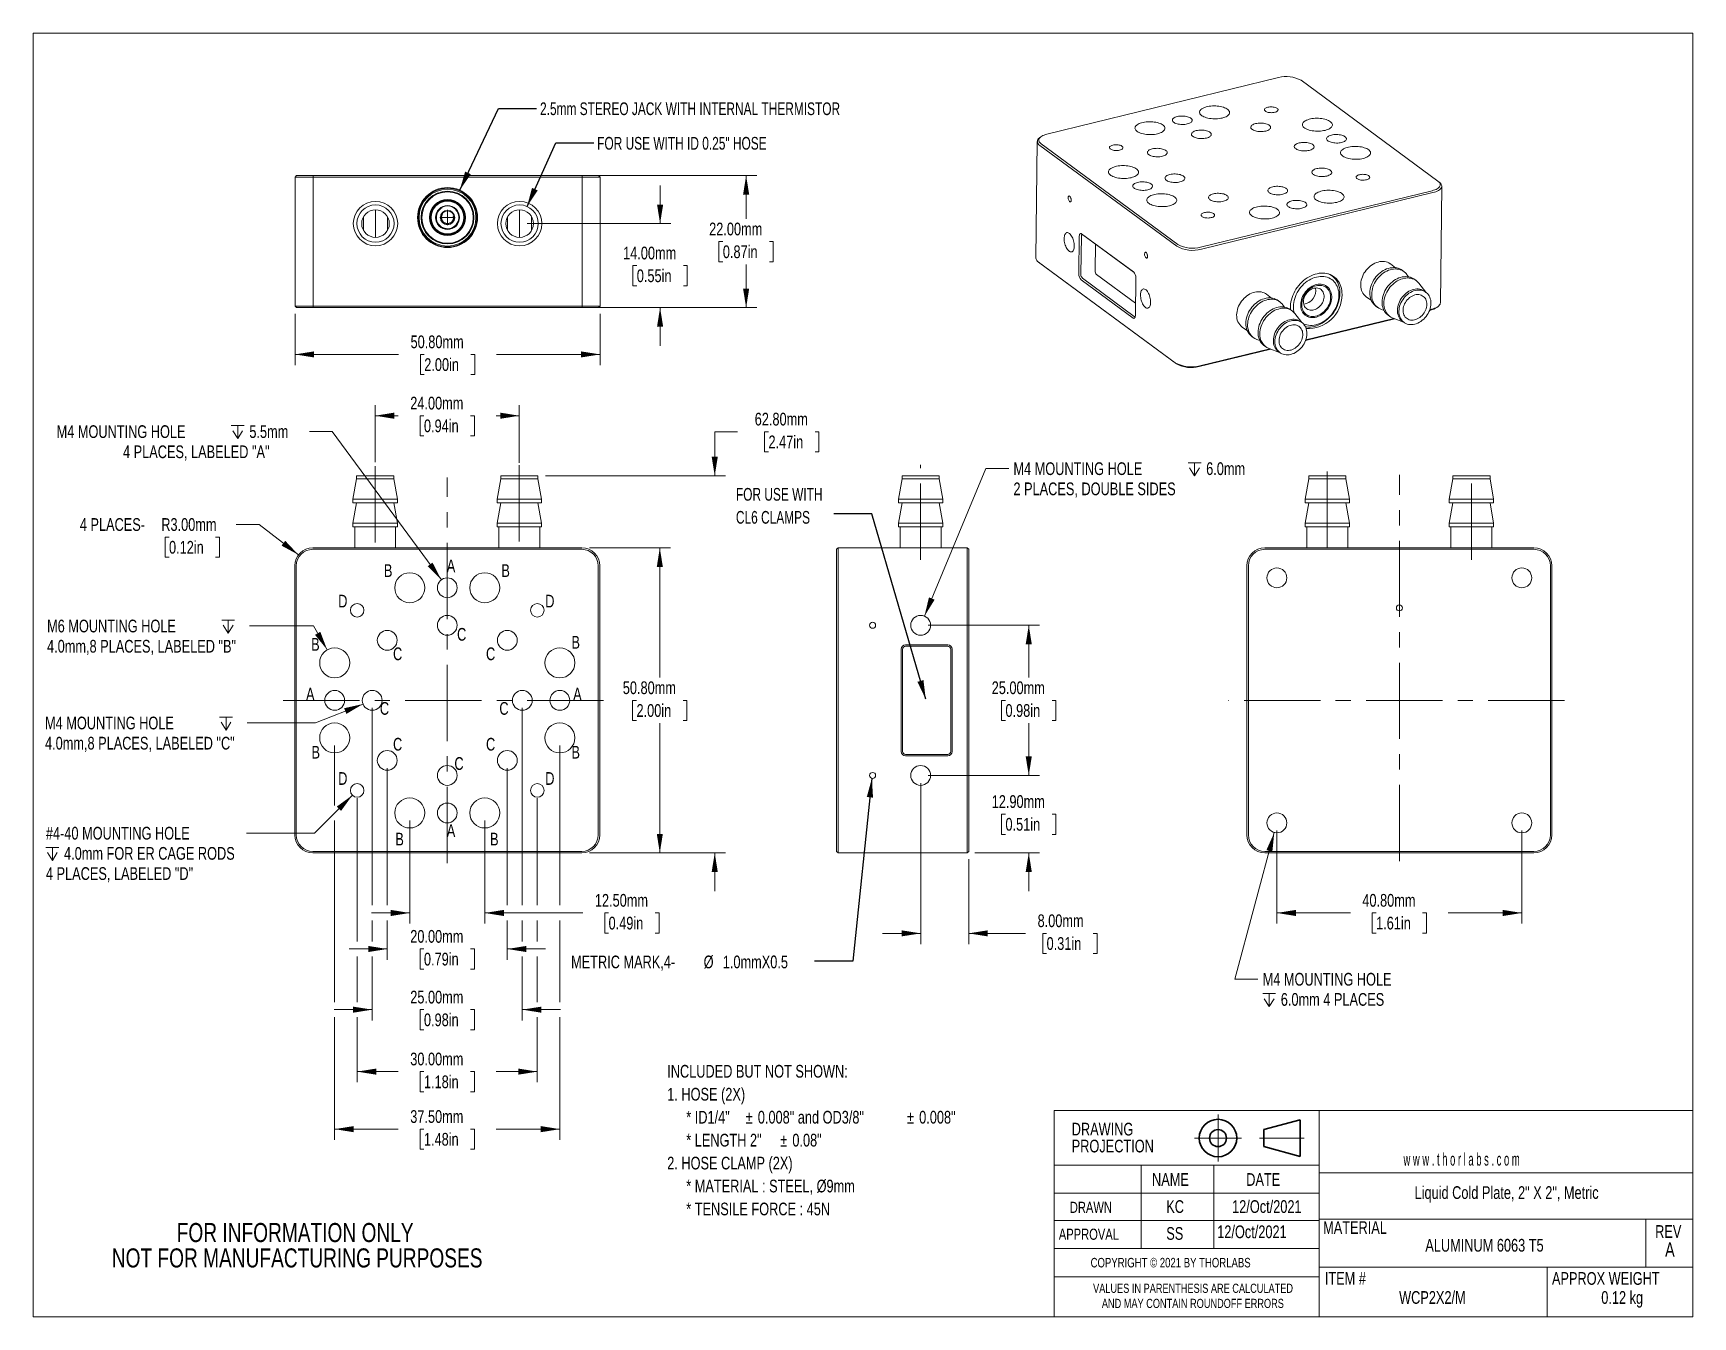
# Model space of a CAD drawing. Header units: millimetres. Extents: x 2 to 278, y 1 to 215.
import ezdxf

# ---------------------------------------------------------------- set-up
doc = ezdxf.new("R2010")
doc.units = ezdxf.units.MM
doc.header["$PDSIZE"] = -1
doc.linetypes.add('CENTERX2', pattern=[20.32, 12.7, -2.54, 2.54, -2.54])
doc.styles.add('SLDTEXTSTYLE0', font='TXT', dxfattribs={"width": 0.75})
doc.styles.add('SLDTEXTSTYLE1', font='TXT', dxfattribs={"width": 0.554194})
doc.styles.add('SLDTEXTSTYLE2', font='TXT', dxfattribs={"width": 0.7})
doc.dimstyles.new('SLDDIMSTYLE0', dxfattribs={"dimtxt": 2.116667, "dimasz": 3.175, "dimexe": 0, "dimexo": 0.0625, "dimgap": 0.529167, "dimtad": 0, "dimtih": 1, "dimtoh": 1, "dimrnd": 1e-09, "dimzin": 12, "dimdsep": 46, "dimtxsty": 'SLDTEXTSTYLE0', "dimsah": 1, "dimcen": 0, "dimadec": 0, "dimazin": 3, "dimtfac": 1, "dimtofl": 0, "dimtmove": 0, "dimatfit": 3, "dimfxl": 1, "dimfrac": 2, "dimtolj": 1, "dimtzin": 12, "dimarcsym": 0})
doc.dimstyles.new('SLDDIMSTYLE1', dxfattribs={"dimtxt": 2.116667, "dimasz": 3.175, "dimexe": 0, "dimexo": 0.0625, "dimgap": 0.529167, "dimtad": 0, "dimtih": 1, "dimtoh": 1, "dimrnd": 1e-09, "dimzin": 4, "dimdsep": 46, "dimtxsty": 'SLDTEXTSTYLE0', "dimsah": 1, "dimcen": 0.09, "dimadec": 0, "dimazin": 1, "dimtfac": 1, "dimtofl": 0, "dimtmove": 0, "dimatfit": 3, "dimfxl": 1, "dimfrac": 2, "dimtolj": 1, "dimtzin": 12, "dimarcsym": 0})
doc.dimstyles.new('SLDDIMSTYLE2', dxfattribs={"dimtxt": 2.116667, "dimasz": 3.175, "dimexe": 0, "dimexo": 0.0625, "dimgap": 0.529167, "dimtad": 0, "dimtih": 1, "dimtoh": 1, "dimrnd": 1e-09, "dimzin": 4, "dimdsep": 46, "dimtxsty": 'SLDTEXTSTYLE0', "dimsah": 1, "dimcen": 0.09, "dimadec": 0, "dimazin": 1, "dimtfac": 1, "dimtmove": 0, "dimatfit": 0, "dimfxl": 1, "dimfrac": 2, "dimtolj": 1, "dimtzin": 12, "dimarcsym": 0})
doc.dimstyles.new('SLDDIMSTYLE3', dxfattribs={"dimtxt": 0.18, "dimasz": 3.175, "dimexe": 0, "dimexo": 0.0625, "dimgap": 0, "dimtad": 0, "dimtih": 1, "dimtoh": 1, "dimdec": 0, "dimrnd": 1e-09, "dimzin": 0, "dimdsep": 46, "dimtxsty": 'Standard', "dimsah": 1, "dimcen": 0.09, "dimadec": 0, "dimazin": 0, "dimtfac": 3.175, "dimtdec": 0, "dimtofl": 0, "dimtmove": 0, "dimatfit": 3, "dimfxl": 1, "dimfrac": 2, "dimtolj": 1, "dimtzin": 0, "dimarcsym": 0})
doc.dimstyles.new('SLDDIMSTYLE4', dxfattribs={"dimtxt": 2.116667, "dimasz": 3.175, "dimexe": 0, "dimexo": 0.0625, "dimgap": 0.529167, "dimtad": 0, "dimtih": 1, "dimtoh": 1, "dimrnd": 1e-09, "dimzin": 4, "dimdsep": 46, "dimtxsty": 'SLDTEXTSTYLE0', "dimsah": 1, "dimcen": 0, "dimadec": 0, "dimazin": 1, "dimtfac": 1, "dimtofl": 0, "dimtmove": 0, "dimatfit": 3, "dimfxl": 1, "dimfrac": 2, "dimtolj": 1, "dimtzin": 12, "dimarcsym": 0})

msp = doc.modelspace()

# ---------------------------------------------------------------- texts
at = {"color": 7, "linetype": 'Continuous', "lineweight": 0}
for s, insert, char_height, attachment_point, style in [('2.5mm STEREO JACK WITH INTERNAL THERMISTOR', (85.996, 203.123), 2.11667, 1, 'SLDTEXTSTYLE2'), ('FOR USE WITH ID 0.25" HOSE', (95.511, 197.372), 2.11667, 1, 'SLDTEXTSTYLE2'), ('w w w . t h o r l a b s . c o m', (229.805, 28.198), 2.11667, 1, 'SLDTEXTSTYLE1'), ('NAME', (187.927, 24.822), 2.1167, 1, 'SLDTEXTSTYLE0'), ('DATE', (203.615, 24.822), 2.1167, 1, 'SLDTEXTSTYLE0'), ('Liquid Cold Plate, 2" X 2", Metric', (246.979, 22.647), 2.11667, 2, 'SLDTEXTSTYLE0'), ('DRAWN', (174.231, 20.055), 1.8521, 1, 'SLDTEXTSTYLE0'), ('KC', (190.296, 20.318), 2.1167, 1, 'SLDTEXTSTYLE0'), ('12/Oct/2021', (207.046, 20.318), 2.11667, 2, 'SLDTEXTSTYLE0'), ('MATERIAL', (216.42, 16.824), 2.1167, 1, 'SLDTEXTSTYLE0'), ('APPROVAL', (172.396, 15.579), 1.8521, 1, 'SLDTEXTSTYLE0'), ('SS', (190.296, 15.842), 2.1167, 1, 'SLDTEXTSTYLE0'), ('12/Oct/2021', (198.78, 16.114), 2.11667, 1, 'SLDTEXTSTYLE0'), ('ALUMINUM 6063 T5', (243.292, 13.872), 2.11667, 2, 'SLDTEXTSTYLE0'), ('REV', (271.716, 16.167), 2.1167, 1, 'SLDTEXTSTYLE0'), ('A', (274.175, 13.291), 2.381, 2, 'SLDTEXTSTYLE0'), ('COPYRIGHT © 2021 BY THORLABS', (177.693, 10.714), 1.5875, 1, 'SLDTEXTSTYLE0'), ('ITEM #', (216.7, 8.349), 2.1167, 1, 'SLDTEXTSTYLE0'), ('APPROX WEIGHT', (254.532, 8.349), 2.11667, 1, 'SLDTEXTSTYLE0'), ('WCP2X2/M', (234.617, 5.178), 2.1167, 2, 'SLDTEXTSTYLE0'), ('0.12 kg', (266.227, 5.178), 2.1167, 2, 'SLDTEXTSTYLE0')]:
    msp.add_mtext(s, dxfattribs=dict(at, insert=insert, char_height=char_height, attachment_point=attachment_point, style=style))
at = {"color": 8, "linetype": 'Continuous', "lineweight": 0, "char_height": 2.117, "attachment_point": 1, "style": 'SLDTEXTSTYLE0'}
for s, insert in [('B', (59.994, 126.215)), ('A', (70.461, 127.006)), ('B', (79.559, 126.215)), ('D', (52.377, 121.133)), ('D', (86.865, 121.133)), ('B', (47.874, 113.935)), ('C', (72.175, 115.604)), ('B', (91.228, 114.273)), ('C', (61.512, 112.358)), ('C', (76.999, 112.358)), ('A', (47.02, 105.655)), ('A', (91.51, 105.655)), ('C', (59.32, 103.267)), ('C', (79.221, 103.267)), ('C', (61.512, 97.306)), ('C', (76.999, 97.306)), ('B', (47.938, 95.97)), ('C', (71.732, 94.094)), ('B', (91.228, 95.97)), ('D', (52.377, 91.6)), ('D', (86.865, 91.6)), ('B', (61.897, 81.506)), ('A', (70.461, 82.922)), ('B', (77.673, 81.506))]:
    msp.add_mtext(s, dxfattribs=dict(at, insert=insert))

# ---------------------------------------------------------------- blocks, each defined once
blk = doc.blocks.new('Third Angle Projection Block')
at = {"color": 7, "linetype": 'CENTERX2', "lineweight": 18}
for p, q in [((101.48, 23.81), (101.48, 14.07)), ((96.6, 18.94), (106.35, 18.94)), ((110.14, 18.94), (119.45, 18.94))]:
    blk.add_line(p, q, dxfattribs=at)
at = {"color": 7, "linetype": 'Continuous', "lineweight": 35}
for p, q in [((118.62, 22.75), (111, 20.71)), ((118.62, 15.13), (118.62, 22.75)), ((111, 20.71), (111, 17.17)), ((111, 17.17), (118.62, 15.13))]:
    blk.add_line(p, q, dxfattribs=at)
for radius in [3.9, 1.77]:
    blk.add_circle((101.48, 18.94), radius, dxfattribs=at)
at = {"color": 7, "linetype": 'Continuous', "lineweight": 0}
blk.add_point((101.48, 18.94), dxfattribs=at)
blk = doc.blocks.new('SW_NOTE_0')
at = {"color": 0, "linetype": 'Continuous', "lineweight": 0, "attachment_point": 1, "style": 'SLDTEXTSTYLE0'}
for s, insert, char_height in [('INCLUDED BUT NOT SHOWN:', (0, 2.73), 2.1167), ('1. HOSE (2X)', (0, -1.09), 2.1167), ('* ID1/4"', (3.17, -4.92), 2.117), ('%%p', (13.08, -4.92), 2.117), ('0.008" and OD3/8"', (15.09, -4.92), 2.1167), ('%%p', (39.94, -4.92), 2.117), ('0.008"', (41.96, -4.92), 2.117), ('* LENGTH 2"', (3.17, -8.74), 2.1167), ('%%p', (18.82, -8.74), 2.117), ('0.08"', (20.84, -8.74), 2.117), ('2. HOSE CLAMP (2X)', (0, -12.56), 2.1167), ('* MATERIAL : STEEL, Ø9mm', (3.17, -16.38), 2.1167), ('* TENSILE FORCE : 45N', (3.17, -20.2), 2.1167)]:
    blk.add_mtext(s, dxfattribs=dict(at, insert=insert, char_height=char_height))
blk = doc.blocks.new('SW_NOTE_0_1')
at = {"color": 0, "linetype": 'Continuous', "lineweight": 0, "char_height": 1.524, "attachment_point": 2, "style": 'SLDTEXTSTYLE0'}
for s, insert in [('VALUES IN PARENTHESIS ARE CALCULATED', (19.91, 1.96)), ('AND MAY CONTAIN ROUNDOFF ERRORS', (19.88, -0.56))]:
    blk.add_mtext(s, dxfattribs=dict(at, insert=insert))
blk = doc.blocks.new('SW_NOTE_0_2')
at = {"color": 0, "linetype": 'Continuous', "lineweight": 0, "char_height": 2.117, "attachment_point": 1, "style": 'SLDTEXTSTYLE0'}
for s, insert in [('DRAWING', (0, 2.73)), ('PROJECTION', (0, -0.09))]:
    blk.add_mtext(s, dxfattribs=dict(at, insert=insert))
blk = doc.blocks.new('SW_NOTE_0_3')
at = {"color": 0, "linetype": 'Continuous', "lineweight": 0, "char_height": 3.175, "attachment_point": 2, "style": 'SLDTEXTSTYLE0'}
for s, insert in [('FOR INFORMATION ONLY', (25.05, 4.09)), ('NOT FOR MANUFACTURING PURPOSES', (25.38, -0.14))]:
    blk.add_mtext(s, dxfattribs=dict(at, insert=insert))
blk = doc.blocks.new('SW_SYMBOL_HOLE_DEPTH')
at = {"color": 0, "linetype": 'Continuous', "lineweight": 18}
for p, q in [((0, 875), (800, 875)), ((100, 555), (400, 75)), ((400, 875), (400, 75)), ((700, 555), (400, 75))]:
    blk.add_line(p, q, dxfattribs=at)
blk = doc.blocks.new('_D')
at = {"color": 8, "linetype": 'Continuous', "lineweight": 0}
for p, q in [((208.29, 81.56), (201.74, 57.12)), ((201.74, 57.12), (205.55, 57.12))]:
    blk.add_line(p, q, dxfattribs=at)
at = {"color": 8, "linetype": 'Continuous', "lineweight": 18}
blk.add_solid([(208.29, 81.56), (206.98, 78.62), (207.96, 78.36)], dxfattribs=at)
at = {"color": 8, "linetype": 'Continuous', "lineweight": 18, "xscale": 0.0027037109, "yscale": 0.0027037109, "zscale": 0.0027037109}
blk.add_blockref('SW_SYMBOL_HOLE_DEPTH', (206.35, 52.37), dxfattribs=at)
at = {"color": 8, "linetype": 'Continuous', "lineweight": 18, "char_height": 2.1167, "attachment_point": 1, "style": 'SLDTEXTSTYLE0'}
for s, insert in [('M4 MOUNTING HOLE', (206.35, 58.17)), ('6.0mm 4 PLACES', (209.37, 54.81))]:
    blk.add_mtext(s, dxfattribs=dict(at, insert=insert))
blk = doc.blocks.new('_D_1')
at = {"color": 8, "linetype": 'Continuous', "lineweight": 0}
for p, q in [((208.72, 81.88), (208.72, 66.37)), ((249.52, 81.88), (249.52, 66.37)), ((208.72, 68.15), (220.96, 68.15)), ((225.24, 68.15), (224.59, 68.15)), ((224.59, 68.15), (224.59, 64.79)), ((232.99, 68.15), (233.64, 68.15)), ((233.64, 68.15), (233.64, 64.79)), ((249.52, 68.15), (237.27, 68.15)), ((224.59, 64.79), (225.24, 64.79)), ((233.64, 64.79), (232.99, 64.79))]:
    blk.add_line(p, q, dxfattribs=at)
at = {"color": 8, "linetype": 'Continuous', "lineweight": 18}
for points in [[(208.72, 68.15), (211.89, 67.64), (211.89, 68.66)], [(249.52, 68.15), (246.34, 68.66), (246.34, 67.64)]]:
    blk.add_solid(points, dxfattribs=at)
at = {"color": 8, "linetype": 'Continuous', "lineweight": 18, "char_height": 2.117, "attachment_point": 1, "style": 'SLDTEXTSTYLE0'}
for s, insert in [('40.80mm', (222.95, 71.31)), ('1.61in', (225.24, 67.52))]:
    blk.add_mtext(s, dxfattribs=dict(at, insert=insert))
blk = doc.blocks.new('_D_2')
at = {"color": 8, "linetype": 'Continuous', "lineweight": 0}
for p, q in [((150.02, 117.57), (160.24, 142.14)), ((160.24, 142.14), (164.05, 142.14))]:
    blk.add_line(p, q, dxfattribs=at)
at = {"color": 8, "linetype": 'Continuous', "lineweight": 18}
blk.add_solid([(150.02, 117.57), (151.71, 120.31), (150.77, 120.7)], dxfattribs=at)
at = {"color": 8, "linetype": 'Continuous', "lineweight": 18, "xscale": 0.0027037109, "yscale": 0.0027037109, "zscale": 0.0027037109}
blk.add_blockref('SW_SYMBOL_HOLE_DEPTH', (193.92, 140.76), dxfattribs=at)
at = {"color": 8, "linetype": 'Continuous', "lineweight": 18, "attachment_point": 1, "style": 'SLDTEXTSTYLE0'}
for s, insert, char_height in [('M4 MOUNTING HOLE', (164.84, 143.19), 2.1167), ('6.0mm', (196.94, 143.19), 2.117), ('2 PLACES, DOUBLE SIDES', (164.84, 139.83), 2.1167)]:
    blk.add_mtext(s, dxfattribs=dict(at, insert=insert, char_height=char_height))
blk = doc.blocks.new('_D_3')
at = {"color": 8, "linetype": 'Continuous', "lineweight": 0}
for p, q in [((150.66, 116.05), (169.17, 116.05)), ((167.39, 116.05), (167.39, 107.34)), ((163.51, 103.55), (162.87, 103.55)), ((162.87, 103.55), (162.87, 100.19)), ((171.27, 103.55), (171.91, 103.55)), ((171.91, 103.55), (171.91, 100.19)), ((162.87, 100.19), (163.51, 100.19)), ((167.39, 91.05), (167.39, 99.76)), ((171.91, 100.19), (171.27, 100.19)), ((150.66, 91.05), (169.17, 91.05))]:
    blk.add_line(p, q, dxfattribs=at)
at = {"color": 8, "linetype": 'Continuous', "lineweight": 18}
for points in [[(167.39, 116.05), (166.88, 112.87), (167.9, 112.87)], [(167.39, 91.05), (167.9, 94.22), (166.88, 94.22)]]:
    blk.add_solid(points, dxfattribs=at)
at = {"color": 8, "linetype": 'Continuous', "lineweight": 18, "char_height": 2.117, "attachment_point": 1, "style": 'SLDTEXTSTYLE0'}
for s, insert in [('25.00mm', (161.22, 106.71)), ('0.98in', (163.51, 102.92))]:
    blk.add_mtext(s, dxfattribs=dict(at, insert=insert))
blk = doc.blocks.new('_D_4')
at = {"color": 8, "linetype": 'Continuous', "lineweight": 0}
for p, q in [((167.39, 91.05), (167.39, 97.4)), ((150.66, 91.05), (169.17, 91.05)), ((163.51, 84.6), (162.87, 84.6)), ((162.87, 84.6), (162.87, 81.24)), ((171.27, 84.6), (171.91, 84.6)), ((171.91, 84.6), (171.91, 81.24)), ((162.87, 81.24), (163.51, 81.24)), ((171.91, 81.24), (171.27, 81.24)), ((158.41, 78.15), (169.17, 78.15)), ((167.39, 78.15), (167.39, 71.8))]:
    blk.add_line(p, q, dxfattribs=at)
at = {"color": 8, "linetype": 'Continuous', "lineweight": 18}
for points in [[(167.39, 91.05), (167.9, 94.22), (166.88, 94.22)], [(167.39, 78.15), (166.88, 74.97), (167.9, 74.97)]]:
    blk.add_solid(points, dxfattribs=at)
at = {"color": 8, "linetype": 'Continuous', "lineweight": 18, "char_height": 2.117, "attachment_point": 1, "style": 'SLDTEXTSTYLE0'}
for s, insert in [('12.90mm', (161.22, 87.76)), ('0.51in', (163.51, 83.97))]:
    blk.add_mtext(s, dxfattribs=dict(at, insert=insert))
blk = doc.blocks.new('_D_5')
at = {"color": 8, "linetype": 'Continuous', "lineweight": 0}
for p, q in [((149.39, 89.78), (149.39, 62.98)), ((157.39, 77.13), (157.39, 62.98)), ((149.39, 64.75), (143.04, 64.75)), ((157.39, 64.75), (166.87, 64.75)), ((170.36, 64.75), (169.72, 64.75)), ((169.72, 64.75), (169.72, 61.39)), ((178.12, 64.75), (178.76, 64.75)), ((178.76, 64.75), (178.76, 61.39)), ((169.72, 61.39), (170.36, 61.39)), ((178.76, 61.39), (178.12, 61.39))]:
    blk.add_line(p, q, dxfattribs=at)
at = {"color": 8, "linetype": 'Continuous', "lineweight": 18}
for points in [[(149.39, 64.75), (146.21, 65.26), (146.21, 64.25)], [(157.39, 64.75), (160.56, 64.25), (160.56, 65.26)]]:
    blk.add_solid(points, dxfattribs=at)
at = {"color": 8, "linetype": 'Continuous', "lineweight": 18, "char_height": 2.117, "attachment_point": 1, "style": 'SLDTEXTSTYLE0'}
for s, insert in [('8.00mm', (168.86, 67.91)), ('0.31in', (170.36, 64.12))]:
    blk.add_mtext(s, dxfattribs=dict(at, insert=insert))
blk = doc.blocks.new('SW_NOTE_0_4')
at = {"color": 0, "linetype": 'Continuous', "lineweight": 0, "attachment_point": 1, "style": 'SLDTEXTSTYLE2'}
for s, insert, char_height in [('FOR USE WITH', (-16.3, 4.32), 2.1167), ('CL6 CLAMPS', (-16.3, 0.49), 2.117)]:
    blk.add_mtext(s, dxfattribs=dict(at, insert=insert, char_height=char_height))
blk = doc.blocks.new('SW_NOTE_0_5')
at = {"color": 0, "linetype": 'Continuous', "lineweight": 0, "attachment_point": 1, "style": 'SLDTEXTSTYLE0'}
for s, insert, char_height in [('METRIC MARK,4-', (-40.56, 0.92), 2.1167), ('%%c', (-18.48, 0.92), 2.117), ('1.0mmX0.5', (-15.29, 0.92), 2.117)]:
    blk.add_mtext(s, dxfattribs=dict(at, insert=insert, char_height=char_height))
blk = doc.blocks.new('_D_6')
at = {"color": 8, "linetype": 'Continuous', "lineweight": 0}
for p, q in [((58.54, 143.24), (58.54, 152.73)), ((82.54, 143.11), (82.54, 152.73)), ((58.54, 150.95), (62.39, 150.95)), ((66.66, 150.95), (66.02, 150.95)), ((66.02, 150.95), (66.02, 147.59)), ((74.42, 150.95), (75.07, 150.95)), ((75.07, 150.95), (75.07, 147.59)), ((82.54, 150.95), (78.7, 150.95)), ((66.02, 147.59), (66.66, 147.59)), ((75.07, 147.59), (74.42, 147.59))]:
    blk.add_line(p, q, dxfattribs=at)
at = {"color": 8, "linetype": 'Continuous', "lineweight": 18}
for points in [[(58.54, 150.95), (61.72, 150.44), (61.72, 151.46)], [(82.54, 150.95), (79.37, 151.46), (79.37, 150.44)]]:
    blk.add_solid(points, dxfattribs=at)
at = {"color": 8, "linetype": 'Continuous', "lineweight": 18, "char_height": 2.117, "attachment_point": 1, "style": 'SLDTEXTSTYLE0'}
for s, insert in [('24.00mm', (64.38, 154.11)), ('0.94in', (66.66, 150.32))]:
    blk.add_mtext(s, dxfattribs=dict(at, insert=insert))
blk = doc.blocks.new('_D_7')
at = {"color": 8, "linetype": 'Continuous', "lineweight": 0}
for p, q in [((94.21, 128.95), (107.72, 128.95)), ((105.94, 128.95), (105.94, 107.34)), ((102.06, 103.55), (101.42, 103.55)), ((101.42, 103.55), (101.42, 100.19)), ((109.82, 103.55), (110.47, 103.55)), ((110.47, 103.55), (110.47, 100.19)), ((101.42, 100.19), (102.06, 100.19)), ((105.94, 78.15), (105.94, 99.76)), ((110.47, 100.19), (109.82, 100.19)), ((94.21, 78.15), (107.72, 78.15))]:
    blk.add_line(p, q, dxfattribs=at)
at = {"color": 8, "linetype": 'Continuous', "lineweight": 18}
for points in [[(105.94, 128.95), (105.44, 125.77), (106.45, 125.77)], [(105.94, 78.15), (106.45, 81.32), (105.44, 81.32)]]:
    blk.add_solid(points, dxfattribs=at)
at = {"color": 8, "linetype": 'Continuous', "lineweight": 18, "char_height": 2.117, "attachment_point": 1, "style": 'SLDTEXTSTYLE0'}
for s, insert in [('50.80mm', (99.78, 106.71)), ('2.00in', (102.06, 102.92))]:
    blk.add_mtext(s, dxfattribs=dict(at, insert=insert))
blk = doc.blocks.new('_D_8')
at = {"color": 8, "linetype": 'Continuous', "lineweight": 0}
for p, q in [((118.9, 148.28), (115.09, 148.28)), ((115.09, 148.28), (115.09, 140.95)), ((124.04, 148.28), (123.39, 148.28)), ((123.39, 148.28), (123.39, 144.92)), ((131.79, 148.28), (132.44, 148.28)), ((132.44, 148.28), (132.44, 144.92)), ((123.39, 144.92), (124.04, 144.92)), ((132.44, 144.92), (131.79, 144.92)), ((86.91, 140.95), (116.87, 140.95)), ((94.21, 78.15), (116.87, 78.15)), ((115.09, 78.15), (115.09, 71.8))]:
    blk.add_line(p, q, dxfattribs=at)
at = {"color": 8, "linetype": 'Continuous', "lineweight": 18}
for points in [[(115.09, 140.95), (115.6, 144.12), (114.58, 144.12)], [(115.09, 78.15), (114.58, 74.97), (115.6, 74.97)]]:
    blk.add_solid(points, dxfattribs=at)
at = {"color": 8, "linetype": 'Continuous', "lineweight": 18, "char_height": 2.117, "attachment_point": 1, "style": 'SLDTEXTSTYLE0'}
for s, insert in [('62.80mm', (121.75, 151.44)), ('2.47in', (124.04, 147.65))]:
    blk.add_mtext(s, dxfattribs=dict(at, insert=insert))
blk = doc.blocks.new('_D_9')
at = {"color": 8, "linetype": 'Continuous', "lineweight": 0}
for p, q in [((39.2, 132.85), (35.39, 132.85)), ((45.77, 127.78), (39.2, 132.85)), ((24.2, 130.74), (23.56, 130.74)), ((23.56, 130.74), (23.56, 127.37)), ((31.96, 130.74), (32.6, 130.74)), ((32.6, 130.74), (32.6, 127.37)), ((23.56, 127.37), (24.2, 127.37)), ((32.6, 127.37), (31.96, 127.37))]:
    blk.add_line(p, q, dxfattribs=at)
at = {"color": 8, "linetype": 'Continuous', "lineweight": 18}
blk.add_solid([(45.77, 127.78), (43.56, 130.12), (42.94, 129.32)], dxfattribs=at)
at = {"color": 8, "linetype": 'Continuous', "lineweight": 18, "char_height": 2.117, "attachment_point": 1, "style": 'SLDTEXTSTYLE0'}
for s, insert in [('4 PLACES-', (9.35, 133.89)), ('R3.00mm', (22.91, 133.89)), ('0.12in', (24.2, 130.1))]:
    blk.add_mtext(s, dxfattribs=dict(at, insert=insert))
blk = doc.blocks.new('_D_10')
at = {"color": 8, "linetype": 'Continuous', "lineweight": 0}
for p, q in [((51.39, 148.32), (47.58, 148.32)), ((69.56, 123.63), (51.39, 148.32))]:
    blk.add_line(p, q, dxfattribs=at)
at = {"color": 8, "linetype": 'Continuous', "lineweight": 18}
blk.add_solid([(69.56, 123.63), (68.09, 126.49), (67.27, 125.88)], dxfattribs=at)
at = {"color": 8, "linetype": 'Continuous', "lineweight": 18, "xscale": 0.0027037109, "yscale": 0.0027037109, "zscale": 0.0027037109}
blk.add_blockref('SW_SYMBOL_HOLE_DEPTH', (34.56, 146.93), dxfattribs=at)
at = {"color": 8, "linetype": 'Continuous', "lineweight": 18, "attachment_point": 1, "style": 'SLDTEXTSTYLE0'}
for s, insert, char_height in [('M4 MOUNTING HOLE', (5.48, 149.36), 2.1167), ('5.5mm', (37.58, 149.36), 2.117), ('4 PLACES, LABELED "A"', (16.54, 146), 2.1167)]:
    blk.add_mtext(s, dxfattribs=dict(at, insert=insert, char_height=char_height))
blk = doc.blocks.new('_D_11')
at = {"color": 8, "linetype": 'Continuous', "lineweight": 0}
for p, q in [((48.25, 115.94), (37.58, 115.94)), ((50.54, 111.97), (48.25, 115.94))]:
    blk.add_line(p, q, dxfattribs=at)
at = {"color": 8, "linetype": 'Continuous', "lineweight": 18}
blk.add_solid([(50.54, 111.97), (49.4, 114.97), (48.52, 114.46)], dxfattribs=at)
at = {"color": 8, "linetype": 'Continuous', "lineweight": 18, "xscale": 0.0027037109, "yscale": 0.0027037109, "zscale": 0.0027037109}
blk.add_blockref('SW_SYMBOL_HOLE_DEPTH', (32.97, 114.55), dxfattribs=at)
at = {"color": 8, "linetype": 'Continuous', "lineweight": 18, "char_height": 2.1167, "attachment_point": 1, "style": 'SLDTEXTSTYLE0'}
for s, insert in [('M6 MOUNTING HOLE', (3.89, 116.99)), ('4.0mm,8 PLACES, LABELED "B"', (3.89, 113.62))]:
    blk.add_mtext(s, dxfattribs=dict(at, insert=insert))
blk = doc.blocks.new('_D_12')
at = {"color": 8, "linetype": 'Continuous', "lineweight": 0}
for p, q in [((56.51, 102.94), (48.58, 99.79)), ((48.58, 99.79), (37.24, 99.79))]:
    blk.add_line(p, q, dxfattribs=at)
at = {"color": 8, "linetype": 'Continuous', "lineweight": 18}
blk.add_solid([(56.51, 102.94), (53.37, 102.24), (53.75, 101.3)], dxfattribs=at)
at = {"color": 8, "linetype": 'Continuous', "lineweight": 18, "xscale": 0.0027037109, "yscale": 0.0027037109, "zscale": 0.0027037109}
blk.add_blockref('SW_SYMBOL_HOLE_DEPTH', (32.63, 98.41), dxfattribs=at)
at = {"color": 8, "linetype": 'Continuous', "lineweight": 18, "char_height": 2.1167, "attachment_point": 1, "style": 'SLDTEXTSTYLE0'}
for s, insert in [('M4 MOUNTING HOLE', (3.55, 100.84)), ('4.0mm,8 PLACES, LABELED "C"', (3.55, 97.48))]:
    blk.add_mtext(s, dxfattribs=dict(at, insert=insert))
blk = doc.blocks.new('_D_13')
at = {"color": 8, "linetype": 'Continuous', "lineweight": 0}
for p, q in [((54.74, 87.75), (48.44, 81.45)), ((48.44, 81.45), (37.09, 81.45))]:
    blk.add_line(p, q, dxfattribs=at)
at = {"color": 8, "linetype": 'Continuous', "lineweight": 18}
blk.add_solid([(54.74, 87.75), (52.14, 85.86), (52.86, 85.15)], dxfattribs=at)
at = {"color": 8, "linetype": 'Continuous', "lineweight": 18, "xscale": 0.0027037109, "yscale": 0.0027037109, "zscale": 0.0027037109}
blk.add_blockref('SW_SYMBOL_HOLE_DEPTH', (3.7, 76.69), dxfattribs=at)
at = {"color": 8, "linetype": 'Continuous', "lineweight": 18, "char_height": 2.1167, "attachment_point": 1, "style": 'SLDTEXTSTYLE0'}
for s, insert in [('#4-40 MOUNTING HOLE', (3.7, 82.49)), ('4.0mm FOR ER CAGE RODS', (6.72, 79.13)), ('4 PLACES, LABELED "D"', (3.7, 75.77))]:
    blk.add_mtext(s, dxfattribs=dict(at, insert=insert))
blk = doc.blocks.new('_D_14')
at = {"color": 8, "linetype": 'Continuous', "lineweight": 0}
for p, q in [((64.29, 83.53), (64.29, 66.37)), ((76.79, 83.53), (76.79, 66.37)), ((64.29, 68.15), (57.94, 68.15)), ((76.79, 68.15), (93.14, 68.15)), ((97.41, 68.15), (96.77, 68.15)), ((96.77, 68.15), (96.77, 64.79)), ((105.17, 68.15), (105.81, 68.15)), ((105.81, 68.15), (105.81, 64.79)), ((96.77, 64.79), (97.41, 64.79)), ((105.81, 64.79), (105.17, 64.79))]:
    blk.add_line(p, q, dxfattribs=at)
at = {"color": 8, "linetype": 'Continuous', "lineweight": 18}
for points in [[(64.29, 68.15), (61.12, 68.66), (61.12, 67.64)], [(76.79, 68.15), (79.97, 67.64), (79.97, 68.66)]]:
    blk.add_solid(points, dxfattribs=at)
at = {"color": 8, "linetype": 'Continuous', "lineweight": 18, "char_height": 2.117, "attachment_point": 1, "style": 'SLDTEXTSTYLE0'}
for s, insert in [('12.50mm', (95.13, 71.31)), ('0.49in', (97.41, 67.52))]:
    blk.add_mtext(s, dxfattribs=dict(at, insert=insert))
blk = doc.blocks.new('_D_15')
at = {"color": 8, "linetype": 'Continuous', "lineweight": 0}
for p, q in [((60.54, 92.28), (60.54, 69.42)), ((80.54, 92.28), (80.54, 69.42)), ((60.54, 66.88), (60.54, 60.37)), ((80.54, 66.88), (80.54, 60.37)), ((60.54, 62.15), (54.19, 62.15)), ((66.66, 62.15), (66.02, 62.15)), ((66.02, 62.15), (66.02, 58.79)), ((74.42, 62.15), (75.07, 62.15)), ((75.07, 62.15), (75.07, 58.79)), ((80.54, 62.15), (86.89, 62.15)), ((66.02, 58.79), (66.66, 58.79)), ((75.07, 58.79), (74.42, 58.79))]:
    blk.add_line(p, q, dxfattribs=at)
at = {"color": 8, "linetype": 'Continuous', "lineweight": 18}
for points in [[(60.54, 62.15), (57.37, 62.66), (57.37, 61.64)], [(80.54, 62.15), (83.72, 61.64), (83.72, 62.66)]]:
    blk.add_solid(points, dxfattribs=at)
at = {"color": 8, "linetype": 'Continuous', "lineweight": 18, "char_height": 2.117, "attachment_point": 1, "style": 'SLDTEXTSTYLE0'}
for s, insert in [('20.00mm', (64.38, 65.31)), ('0.79in', (66.66, 61.52))]:
    blk.add_mtext(s, dxfattribs=dict(at, insert=insert))
blk = doc.blocks.new('_D_16')
at = {"color": 8, "linetype": 'Continuous', "lineweight": 0}
for p, q in [((58.04, 102.28), (58.04, 69.42)), ((83.04, 102.28), (83.04, 69.42)), ((58.04, 66.88), (58.04, 63.42)), ((83.04, 66.88), (83.04, 63.42)), ((58.04, 60.88), (58.04, 50.27)), ((83.04, 60.88), (83.04, 50.27)), ((58.04, 52.05), (51.69, 52.05)), ((66.66, 52.05), (66.02, 52.05)), ((66.02, 52.05), (66.02, 48.68)), ((74.42, 52.05), (75.07, 52.05)), ((75.07, 52.05), (75.07, 48.68)), ((83.04, 52.05), (89.39, 52.05)), ((66.02, 48.68), (66.66, 48.68)), ((75.07, 48.68), (74.42, 48.68))]:
    blk.add_line(p, q, dxfattribs=at)
at = {"color": 8, "linetype": 'Continuous', "lineweight": 18}
for points in [[(58.04, 52.05), (54.87, 52.55), (54.87, 51.54)], [(83.04, 52.05), (86.22, 51.54), (86.22, 52.55)]]:
    blk.add_solid(points, dxfattribs=at)
at = {"color": 8, "linetype": 'Continuous', "lineweight": 18, "char_height": 2.117, "attachment_point": 1, "style": 'SLDTEXTSTYLE0'}
for s, insert in [('25.00mm', (64.38, 55.2)), ('0.98in', (66.66, 51.41))]:
    blk.add_mtext(s, dxfattribs=dict(at, insert=insert))
blk = doc.blocks.new('_D_17')
at = {"color": 8, "linetype": 'Continuous', "lineweight": 0}
for p, q in [((55.54, 87.28), (55.54, 63.42)), ((85.54, 87.28), (85.54, 69.42)), ((85.54, 66.88), (85.54, 63.42)), ((55.54, 60.88), (55.54, 53.32)), ((85.54, 60.88), (85.54, 53.32)), ((55.54, 50.78), (55.54, 39.95)), ((85.54, 50.78), (85.54, 39.95)), ((55.54, 41.73), (62.39, 41.73)), ((66.66, 41.73), (66.02, 41.73)), ((66.02, 41.73), (66.02, 38.36)), ((74.42, 41.73), (75.07, 41.73)), ((75.07, 41.73), (75.07, 38.36)), ((85.54, 41.73), (78.7, 41.73)), ((66.02, 38.36), (66.66, 38.36)), ((75.07, 38.36), (74.42, 38.36))]:
    blk.add_line(p, q, dxfattribs=at)
at = {"color": 8, "linetype": 'Continuous', "lineweight": 18}
for points in [[(55.54, 41.73), (58.72, 41.22), (58.72, 42.24)], [(85.54, 41.73), (82.37, 42.24), (82.37, 41.22)]]:
    blk.add_solid(points, dxfattribs=at)
at = {"color": 8, "linetype": 'Continuous', "lineweight": 18, "char_height": 2.117, "attachment_point": 1, "style": 'SLDTEXTSTYLE0'}
for s, insert in [('30.00mm', (64.38, 44.89)), ('1.18in', (66.66, 41.09))]:
    blk.add_mtext(s, dxfattribs=dict(at, insert=insert))
blk = doc.blocks.new('_D_18')
at = {"color": 8, "linetype": 'Continuous', "lineweight": 0}
for p, q in [((51.79, 96.03), (51.79, 86.07)), ((89.29, 96.03), (89.29, 69.42)), ((51.79, 83.53), (51.79, 53.32)), ((89.29, 66.88), (89.29, 53.32)), ((51.79, 50.78), (51.79, 30.37)), ((89.29, 50.78), (89.29, 30.37)), ((51.79, 32.15), (62.39, 32.15)), ((66.66, 32.15), (66.02, 32.15)), ((66.02, 32.15), (66.02, 28.79)), ((74.42, 32.15), (75.07, 32.15)), ((75.07, 32.15), (75.07, 28.79)), ((89.29, 32.15), (78.7, 32.15)), ((66.02, 28.79), (66.66, 28.79)), ((75.07, 28.79), (74.42, 28.79))]:
    blk.add_line(p, q, dxfattribs=at)
at = {"color": 8, "linetype": 'Continuous', "lineweight": 18}
for points in [[(51.79, 32.15), (54.97, 31.64), (54.97, 32.66)], [(89.29, 32.15), (86.12, 32.66), (86.12, 31.64)]]:
    blk.add_solid(points, dxfattribs=at)
at = {"color": 8, "linetype": 'Continuous', "lineweight": 18, "char_height": 2.117, "attachment_point": 1, "style": 'SLDTEXTSTYLE0'}
for s, insert in [('37.50mm', (64.38, 35.31)), ('1.48in', (66.66, 31.52))]:
    blk.add_mtext(s, dxfattribs=dict(at, insert=insert))
blk = doc.blocks.new('SW_CENTERMARKSYMBOL_0')
at = {"color": 0, "linetype": 'Continuous', "lineweight": 18}
for q in [(-1.27, 0), (0, 1.27), (0, -1.27), (1.27, 0)]:
    blk.add_line((0, 0), q, dxfattribs=at)
blk = doc.blocks.new('_D_19')
at = {"color": 7, "linetype": 'Continuous', "lineweight": 0}
for p, q in [((45.19, 167.93), (45.19, 159.38)), ((95.99, 167.93), (95.99, 159.38)), ((45.19, 161.16), (62.44, 161.16)), ((66.71, 161.16), (66.07, 161.16)), ((66.07, 161.16), (66.07, 157.79)), ((74.47, 161.16), (75.11, 161.16)), ((75.11, 161.16), (75.11, 157.79)), ((95.99, 161.16), (78.74, 161.16)), ((66.07, 157.79), (66.71, 157.79)), ((75.11, 157.79), (74.47, 157.79))]:
    blk.add_line(p, q, dxfattribs=at)
at = {"color": 7, "linetype": 'Continuous', "lineweight": 18}
for points in [[(45.19, 161.16), (48.36, 160.65), (48.36, 161.66)], [(95.99, 161.16), (92.81, 161.66), (92.81, 160.65)]]:
    blk.add_solid(points, dxfattribs=at)
at = {"color": 7, "linetype": 'Continuous', "lineweight": 18, "char_height": 2.117, "attachment_point": 1, "style": 'SLDTEXTSTYLE0'}
for s, insert in [('50.80mm', (64.43, 164.31)), ('2.00in', (66.71, 160.52))]:
    blk.add_mtext(s, dxfattribs=dict(at, insert=insert))
blk = doc.blocks.new('_D_20')
at = {"color": 7, "linetype": 'Continuous', "lineweight": 0}
for p, q in [((105.99, 182.95), (105.99, 189.3)), ((83.86, 182.95), (107.77, 182.95)), ((102.11, 175.95), (101.47, 175.95)), ((101.47, 175.95), (101.47, 172.58)), ((109.87, 175.95), (110.51, 175.95)), ((110.51, 175.95), (110.51, 172.58)), ((101.47, 172.58), (102.11, 172.58)), ((110.51, 172.58), (109.87, 172.58)), ((94.26, 168.95), (107.77, 168.95)), ((105.99, 168.95), (105.99, 162.6))]:
    blk.add_line(p, q, dxfattribs=at)
at = {"color": 7, "linetype": 'Continuous', "lineweight": 18}
for points in [[(105.99, 182.95), (106.5, 186.12), (105.48, 186.12)], [(105.99, 168.95), (105.48, 165.77), (106.5, 165.77)]]:
    blk.add_solid(points, dxfattribs=at)
at = {"color": 7, "linetype": 'Continuous', "lineweight": 18, "char_height": 2.117, "attachment_point": 1, "style": 'SLDTEXTSTYLE0'}
for s, insert in [('14.00mm', (99.83, 179.1)), ('0.55in', (102.11, 175.31))]:
    blk.add_mtext(s, dxfattribs=dict(at, insert=insert))
blk = doc.blocks.new('_D_21')
at = {"color": 7, "linetype": 'Continuous', "lineweight": 0}
for p, q in [((94.26, 190.95), (122.1, 190.95)), ((120.32, 190.95), (120.32, 183.74)), ((116.44, 179.95), (115.8, 179.95)), ((115.8, 179.95), (115.8, 176.58)), ((124.2, 179.95), (124.84, 179.95)), ((124.84, 179.95), (124.84, 176.58)), ((115.8, 176.58), (116.44, 176.58)), ((120.32, 168.95), (120.32, 176.15)), ((124.84, 176.58), (124.2, 176.58)), ((97.01, 168.95), (122.1, 168.95))]:
    blk.add_line(p, q, dxfattribs=at)
at = {"color": 7, "linetype": 'Continuous', "lineweight": 18}
for points in [[(120.32, 190.95), (119.81, 187.77), (120.83, 187.77)], [(120.32, 168.95), (120.83, 172.12), (119.81, 172.12)]]:
    blk.add_solid(points, dxfattribs=at)
at = {"color": 7, "linetype": 'Continuous', "lineweight": 18, "char_height": 2.117, "attachment_point": 1, "style": 'SLDTEXTSTYLE0'}
for s, insert in [('22.00mm', (114.16, 183.1)), ('0.87in', (116.44, 179.31))]:
    blk.add_mtext(s, dxfattribs=dict(at, insert=insert))

# ---------------------------------------------------------------- dimensions: what is measured, and where the dimension line sits
at = {"color": 7, "linetype": 'Continuous', "lineweight": 18}
for base, p1, p2, dimstyle, picture, middle in [((120.319, 168.945), (92.989, 190.945), (95.739, 168.945), 'SLDDIMSTYLE1', '_D_21', (120.319, 179.945)), ((105.989, 168.945), (82.589, 182.945), (92.989, 168.945), 'SLDDIMSTYLE2', '_D_20', (105.989, 175.945))]:
    dim = msp.add_linear_dim(base=base, p1=p1, p2=p2, angle=90, dimstyle=dimstyle, dxfattribs=at)
    dim.commit()
    dim.dimension.update_dxf_attribs({"geometry": picture, "text_midpoint": middle, "dimtype": 160})
dim = msp.add_linear_dim(base=(95.989, 161.157), p1=(45.189, 169.195), p2=(95.989, 169.195), dimstyle='SLDDIMSTYLE1', dxfattribs=at)
dim.commit()
dim.dimension.update_dxf_attribs({"geometry": '_D_19', "text_midpoint": (70.589, 161.157), "dimtype": 160})
at = {"color": 8, "linetype": 'Continuous', "lineweight": 18}
for base, p1, p2, dimstyle, picture, middle in [((58.543, 150.95), (82.543, 141.836), (58.543, 141.971), 'SLDDIMSTYLE1', '_D_6', (70.543, 150.95)), ((83.043, 52.046), (58.043, 103.55), (83.043, 103.55), 'SLDDIMSTYLE2', '_D_16', (70.543, 52.046)), ((51.793, 32.15), (89.293, 97.3), (51.793, 97.3), 'SLDDIMSTYLE1', '_D_18', (70.543, 32.15)), ((80.543, 62.15), (60.543, 93.55), (80.543, 93.55), 'SLDDIMSTYLE2', '_D_15', (70.543, 62.15)), ((85.543, 41.728), (55.543, 88.55), (85.543, 88.55), 'SLDDIMSTYLE1', '_D_17', (70.543, 41.728)), ((157.388, 64.753), (149.388, 91.05), (157.388, 78.4), 'SLDDIMSTYLE2', '_D_5', (174.241, 64.753)), ((76.793, 68.15), (64.293, 84.8), (76.793, 84.8), 'SLDDIMSTYLE2', '_D_14', (101.292, 68.15)), ((249.516, 68.15), (208.716, 83.15), (249.516, 83.15), 'SLDDIMSTYLE1', '_D_1', (229.116, 68.15))]:
    dim = msp.add_linear_dim(base=base, p1=p1, p2=p2, dimstyle=dimstyle, dxfattribs=at)
    dim.commit()
    dim.dimension.update_dxf_attribs({"geometry": picture, "text_midpoint": middle, "dimtype": 160})
for p1, p2, text, picture, middle in [((71.521, 120.971), (69.565, 123.629), 'M4 MOUNTING HOLE {\\fGDT;x}5.5mm\\P4 PLACES, LABELED "A"', '_D_10', (26.132, 148.317)), ((148.755, 114.526), (150.022, 117.574), 'M4 MOUNTING HOLE {\\fGDT;x}6.0mm\\P2 PLACES, DOUBLE SIDES', '_D_2', (185.492, 142.145)), ((53.043, 107.635), (50.543, 111.965), 'M6 MOUNTING HOLE {\\fGDT;x}\\P4.0mm,8 PLACES, LABELED "B"', '_D_11', (23.766, 115.942)), ((59.577, 104.159), (56.509, 102.941), 'M4 MOUNTING HOLE {\\fGDT;x}\\P4.0mm,8 PLACES, LABELED "C"', '_D_12', (23.766, 99.794)), ((56.342, 89.349), (54.744, 87.751), '#4-40 MOUNTING HOLE\\P{\\fGDT;x}4.0mm FOR ER CAGE RODS\\P4 PLACES, LABELED "D"', '_D_13', (23.766, 81.447)), ((209.143, 84.744), (208.289, 81.556), 'M4 MOUNTING HOLE\\P{\\fGDT;x}6.0mm 4 PLACES', '_D', (220.494, 57.123))]:
    dim = msp.add_diameter_dim_2p(p1=p1, p2=p2, text=text, dimstyle='SLDDIMSTYLE0', override={"dimpost": '<>'}, dxfattribs=at)
    dim.commit()
    dim.dimension.update_dxf_attribs({"geometry": picture, "text_midpoint": middle, "dimtype": 163})
for base, p1, p2, dimstyle, picture, middle in [((115.092, 140.95), (92.943, 78.15), (85.643, 140.95), 'SLDDIMSTYLE2', '_D_8', (115.092, 148.281)), ((105.943, 128.95), (92.943, 78.15), (92.943, 128.95), 'SLDDIMSTYLE1', '_D_7', (105.943, 103.55)), ((167.388, 91.05), (149.388, 116.05), (149.388, 91.05), 'SLDDIMSTYLE1', '_D_3', (167.388, 103.55)), ((167.388, 78.15), (149.388, 91.05), (157.138, 78.15), 'SLDDIMSTYLE2', '_D_4', (167.388, 84.6))]:
    dim = msp.add_linear_dim(base=base, p1=p1, p2=p2, angle=90, dimstyle=dimstyle, dxfattribs=at)
    dim.commit()
    dim.dimension.update_dxf_attribs({"geometry": picture, "text_midpoint": middle, "dimtype": 160})
dim = msp.add_radius_dim(center=(48.143, 125.95), mpoint=(45.767, 127.782), text='4 PLACES-<>', dimstyle='SLDDIMSTYLE4', dxfattribs=at)
dim.commit()
dim.dimension.update_dxf_attribs({"geometry": '_D_9', "text_midpoint": (22.371, 132.847), "dimtype": 164})

# ---------------------------------------------------------------- linework, layer by layer
at = {"color": 7, "linetype": 'Continuous', "lineweight": 18}
for p, q in [((1.579, 214.645), (277.989, 214.645)), ((1.579, 214.645), (1.579, 0.903)), ((277.989, 0.903), (277.989, 214.645)), ((208.987, 207.25), (170.422, 197.835)), ((235.547, 190.022), (212.754, 206.798)), ((168.819, 196.615), (168.59, 177.198)), ((169.409, 197.395), (169.187, 197.223)), ((192.029, 179.173), (169.236, 195.949)), ((169.454, 196.228), (192.247, 179.451)), ((45.439, 190.945), (45.189, 190.695)), ((45.439, 190.945), (48.189, 190.945)), ((48.189, 190.945), (92.989, 190.945)), ((48.189, 190.945), (48.189, 190.695)), ((92.989, 190.945), (95.739, 190.945)), ((92.989, 190.945), (92.989, 190.695)), ((95.739, 190.945), (95.989, 190.695)), ((45.189, 169.195), (45.189, 190.695)), ((48.189, 190.695), (45.189, 190.695)), ((48.189, 190.695), (48.189, 169.195)), ((92.989, 190.695), (48.189, 190.695)), ((92.989, 169.195), (92.989, 190.695)), ((95.989, 190.695), (92.989, 190.695)), ((95.989, 190.695), (95.989, 169.195)), ((196.014, 178.999), (234.579, 188.414)), ((234.704, 188.095), (196.138, 178.68)), ((235.824, 189.799), (235.606, 189.976)), ((235.948, 169.766), (236.177, 189.183)), ((58.589, 180.645), (58.589, 185.245)), ((82.589, 180.645), (82.589, 185.245)), ((56.589, 181.809), (56.589, 184.081)), ((60.589, 181.809), (60.589, 184.081)), ((80.589, 181.809), (80.589, 184.081)), ((84.589, 181.809), (84.589, 184.081)), ((175.732, 174.543), (175.807, 180.865)), ((176.149, 180.824), (176.075, 174.502)), ((176.196, 181.261), (184.846, 174.895)), ((184.929, 174.817), (176.409, 181.088)), ((178.442, 175.08), (178.495, 179.553)), ((168.943, 176.582), (169.161, 176.405)), ((169.007, 176.532), (191.8, 159.756)), ((169.22, 176.359), (169.161, 176.405)), ((192.013, 159.583), (169.22, 176.359)), ((185.169, 169.673), (178.691, 174.441)), ((228.489, 175.589), (227.62, 176.23)), ((229.882, 174.937), (229.578, 175.16)), ((230.661, 174.07), (230.33, 174.498)), ((184.755, 167.219), (176.106, 173.585)), ((176.324, 173.863), (184.973, 167.497)), ((185.219, 173.937), (185.145, 167.615)), ((231.917, 173.439), (231.614, 173.663)), ((233.505, 171.525), (232.365, 173)), ((233.547, 171.494), (233.293, 171.681)), ((45.189, 169.195), (48.189, 169.195)), ((45.189, 169.195), (45.439, 168.945)), ((48.189, 168.945), (45.439, 168.945)), ((48.189, 169.195), (92.989, 169.195)), ((48.189, 169.195), (48.189, 168.945)), ((92.989, 168.945), (48.189, 168.945)), ((92.989, 169.195), (92.989, 168.945)), ((92.989, 169.195), (95.989, 169.195)), ((95.739, 168.945), (92.989, 168.945)), ((95.989, 169.195), (95.739, 168.945)), ((207.83, 170.546), (206.96, 171.186)), ((209.222, 169.893), (208.918, 170.117)), ((210.001, 169.026), (209.67, 169.455)), ((211.257, 168.395), (210.954, 168.619)), ((223.589, 170.753), (224.459, 170.113)), ((225.192, 169.201), (225.496, 168.977)), ((226.047, 168.68), (226.555, 168.491)), ((234.191, 168.609), (234.475, 168.678)), ((235.358, 168.986), (235.58, 169.158)), ((212.845, 166.482), (211.705, 167.957)), ((212.887, 166.45), (212.633, 166.638)), ((228.35, 167.082), (213.492, 163.455)), ((213.532, 163.565), (228.187, 167.143)), ((227.227, 167.703), (227.531, 167.479)), ((228.083, 167.182), (229.83, 166.532)), ((229.618, 166.688), (229.872, 166.501)), ((234.345, 168.546), (234.152, 168.499)), ((202.929, 165.709), (203.799, 165.069)), ((204.532, 164.157), (204.836, 163.933)), ((205.388, 163.636), (205.895, 163.447)), ((207.691, 162.039), (195.779, 159.131)), ((195.909, 159.263), (207.527, 162.099)), ((206.567, 162.659), (206.871, 162.435)), ((207.423, 162.138), (209.17, 161.488)), ((208.958, 161.644), (209.212, 161.457)), ((55.443, 140.45), (54.843, 137.047)), ((55.443, 140.95), (55.443, 140.45)), ((55.443, 140.95), (61.643, 140.95)), ((55.443, 140.45), (61.643, 140.45)), ((61.643, 140.45), (61.643, 140.95)), ((62.243, 137.047), (61.643, 140.45)), ((79.443, 140.45), (78.843, 137.047)), ((79.443, 140.95), (79.443, 140.45)), ((85.643, 140.95), (79.443, 140.95)), ((85.643, 140.45), (79.443, 140.45)), ((85.643, 140.45), (85.643, 140.95)), ((86.243, 137.047), (85.643, 140.45)), ((146.288, 140.45), (145.688, 137.047)), ((146.288, 140.95), (146.288, 140.45)), ((149.388, 140.95), (146.288, 140.95)), ((149.388, 140.45), (146.288, 140.45)), ((152.488, 140.95), (149.388, 140.95)), ((152.488, 140.45), (149.388, 140.45)), ((152.488, 140.45), (152.488, 140.95)), ((153.088, 137.047), (152.488, 140.45)), ((214.016, 140.45), (213.416, 137.047)), ((214.016, 140.95), (214.016, 140.45)), ((220.216, 140.95), (214.016, 140.95)), ((220.216, 140.45), (214.016, 140.45)), ((220.216, 140.45), (220.216, 140.95)), ((220.816, 137.047), (220.216, 140.45)), ((238.016, 140.45), (237.416, 137.047)), ((238.016, 140.95), (238.016, 140.45)), ((238.016, 140.95), (244.216, 140.95)), ((238.016, 140.45), (244.216, 140.45)), ((244.216, 140.45), (244.216, 140.95)), ((244.816, 137.047), (244.216, 140.45)), ((54.843, 137.047), (54.843, 136.45)), ((54.843, 137.047), (62.243, 137.047)), ((55.443, 136.45), (54.843, 133.047)), ((54.843, 136.45), (62.243, 136.45)), ((62.243, 133.047), (61.643, 136.45)), ((62.243, 136.45), (62.243, 137.047)), ((78.843, 137.047), (78.843, 136.45)), ((86.243, 137.047), (78.843, 137.047)), ((79.443, 136.45), (78.843, 133.047)), ((86.243, 136.45), (78.843, 136.45)), ((86.243, 133.047), (85.643, 136.45)), ((86.243, 136.45), (86.243, 137.047)), ((145.688, 137.047), (145.688, 136.45)), ((149.388, 137.047), (145.688, 137.047)), ((146.288, 136.45), (145.688, 133.047)), ((149.388, 136.45), (145.688, 136.45)), ((153.088, 137.047), (149.388, 137.047)), ((153.088, 136.45), (149.388, 136.45)), ((153.088, 133.047), (152.488, 136.45)), ((153.088, 136.45), (153.088, 137.047)), ((213.416, 137.047), (213.416, 136.45)), ((220.816, 137.047), (213.416, 137.047)), ((214.016, 136.45), (213.416, 133.047)), ((220.816, 136.45), (213.416, 136.45)), ((220.816, 133.047), (220.216, 136.45)), ((220.816, 136.45), (220.816, 137.047)), ((237.416, 137.047), (237.416, 136.45)), ((237.416, 137.047), (244.816, 137.047)), ((238.016, 136.45), (237.416, 133.047)), ((237.416, 136.45), (244.816, 136.45)), ((244.816, 133.047), (244.216, 136.45)), ((244.816, 136.45), (244.816, 137.047)), ((54.843, 133.047), (54.843, 132.45)), ((54.843, 133.047), (62.243, 133.047)), ((62.243, 132.45), (62.243, 133.047)), ((78.843, 133.047), (78.843, 132.45)), ((86.243, 133.047), (78.843, 133.047)), ((86.243, 132.45), (86.243, 133.047)), ((145.688, 133.047), (145.688, 132.45)), ((149.388, 133.047), (145.688, 133.047)), ((153.088, 133.047), (149.388, 133.047)), ((153.088, 132.45), (153.088, 133.047)), ((213.416, 133.047), (213.416, 132.45)), ((220.816, 133.047), (213.416, 133.047)), ((220.816, 132.45), (220.816, 133.047)), ((237.416, 133.047), (237.416, 132.45)), ((237.416, 133.047), (244.816, 133.047)), ((244.816, 132.45), (244.816, 133.047)), ((55.143, 132.45), (55.143, 128.95)), ((61.943, 128.95), (61.943, 132.45)), ((79.143, 132.45), (79.143, 128.95)), ((85.943, 128.95), (85.943, 132.45)), ((145.988, 132.45), (145.988, 128.95)), ((152.788, 128.95), (152.788, 132.45)), ((213.716, 132.45), (213.716, 128.95)), ((220.516, 128.95), (220.516, 132.45)), ((237.716, 132.45), (237.716, 128.95)), ((244.516, 128.95), (244.516, 132.45)), ((48.143, 128.95), (92.943, 128.95)), ((92.943, 128.7), (48.143, 128.7)), ((135.638, 128.95), (135.388, 128.7)), ((135.388, 125.95), (135.388, 128.7)), ((135.638, 128.95), (135.638, 125.95)), ((135.638, 128.95), (157.138, 128.95)), ((157.138, 125.95), (157.138, 128.95)), ((157.388, 128.7), (157.138, 128.95)), ((157.388, 128.7), (157.388, 125.95)), ((206.716, 128.95), (251.516, 128.95)), ((251.516, 128.7), (206.716, 128.7)), ((45.143, 81.15), (45.143, 125.95)), ((45.393, 125.95), (45.393, 81.15)), ((95.693, 81.15), (95.693, 125.95)), ((95.943, 125.95), (95.943, 81.15)), ((135.388, 81.15), (135.388, 125.95)), ((135.638, 125.95), (135.638, 81.15)), ((157.138, 81.15), (157.138, 125.95)), ((157.388, 125.95), (157.388, 81.15)), ((203.716, 81.15), (203.716, 125.95)), ((203.966, 125.95), (203.966, 81.15)), ((254.266, 81.15), (254.266, 125.95)), ((254.516, 125.95), (254.516, 81.15)), ((146.138, 95.05), (146.138, 112.05)), ((146.388, 112.05), (146.388, 95.05)), ((146.888, 112.8), (153.888, 112.8)), ((153.888, 112.55), (146.888, 112.55)), ((154.388, 95.05), (154.388, 112.05)), ((154.638, 112.05), (154.638, 95.05)), ((146.888, 94.55), (153.888, 94.55)), ((153.888, 94.3), (146.888, 94.3)), ((135.388, 78.4), (135.388, 81.15)), ((135.638, 81.15), (135.638, 78.15)), ((157.138, 78.15), (157.138, 81.15)), ((157.388, 81.15), (157.388, 78.4)), ((48.143, 78.4), (92.943, 78.4)), ((92.943, 78.15), (48.143, 78.15)), ((135.388, 78.4), (135.638, 78.15)), ((157.138, 78.15), (135.638, 78.15)), ((157.138, 78.15), (157.388, 78.4)), ((206.716, 78.4), (251.516, 78.4)), ((251.516, 78.15), (206.716, 78.15)), ((277.989, 35.239), (277.989, 50.033)), ((171.633, 7.563), (171.633, 35.239)), ((171.633, 35.239), (215.743, 35.239)), ((215.743, 35.239), (215.743, 0.903)), ((215.743, 35.239), (277.989, 35.239)), ((171.633, 12.296), (171.633, 26.166)), ((171.633, 0.903), (171.633, 26.166)), ((215.743, 26.166), (171.633, 26.166)), ((186.134, 26.166), (186.134, 12.296)), ((198.215, 26.166), (198.215, 12.296)), ((215.743, 24.893), (277.989, 24.893)), ((215.743, 21.487), (171.633, 21.487)), ((215.743, 16.922), (171.633, 16.922)), ((215.743, 17.16), (277.989, 17.16)), ((270.168, 17.16), (270.168, 9.141)), ((215.743, 12.296), (171.633, 12.296)), ((171.633, 12.296), (171.633, 7.563)), ((215.743, 9.141), (277.989, 9.141)), ((253.749, 9.141), (253.749, 0.903)), ((171.633, 7.563), (215.743, 7.563)), ((277.989, 0.903), (1.579, 0.903))]:
    msp.add_line(p, q, dxfattribs=at)
at = {"color": 8, "linetype": 'CENTERX2', "lineweight": 18}
for p, q in [((58.543, 142.54), (58.543, 128.95)), ((82.543, 142.702), (82.543, 128.95)), ((149.388, 126.95), (149.388, 142.749)), ((217.116, 141.638), (217.116, 126.95)), ((229.116, 76.798), (229.116, 141.101)), ((241.116, 126.95), (241.116, 141.915)), ((70.543, 76.459), (70.543, 140.67)), ((43.213, 103.55), (97.525, 103.55)), ((256.607, 103.55), (200.673, 103.55))]:
    msp.add_line(p, q, dxfattribs=at)
at = {"color": 144, "linetype": 'Continuous', "lineweight": 18}
for p, q in [((54.843, 132.45), (62.243, 132.45)), ((86.243, 132.45), (78.843, 132.45)), ((149.388, 132.45), (145.688, 132.45)), ((153.088, 132.45), (149.388, 132.45)), ((220.816, 132.45), (213.416, 132.45)), ((237.416, 132.45), (244.816, 132.45))]:
    msp.add_line(p, q, dxfattribs=at)
at = {"color": 7, "linetype": 'Continuous', "lineweight": 18, "flags": 128}
for points in [[(199.613, 200.523), (199.842, 200.587), (200.053, 200.661), (200.243, 200.745), (200.41, 200.837), (200.552, 200.937), (200.667, 201.043), (200.753, 201.155), (200.811, 201.27), (200.838, 201.387), (200.836, 201.506), (200.803, 201.623), (200.74, 201.739), (200.647, 201.851), (200.527, 201.959), (200.381, 202.06), (200.209, 202.155), (200.015, 202.24), (199.801, 202.317), (199.569, 202.383), (199.322, 202.437), (199.063, 202.48), (198.795, 202.511), (198.522, 202.528), (198.247, 202.533), (197.972, 202.525), (197.703, 202.503), (197.441, 202.469), (197.19, 202.423), (196.953, 202.365), (196.732, 202.297), (196.532, 202.217), (196.353, 202.129), (196.198, 202.033), (196.07, 201.93), (195.969, 201.821), (195.896, 201.707), (195.854, 201.591), (195.841, 201.473), (195.859, 201.355), (195.907, 201.238), (195.985, 201.123), (196.091, 201.013), (196.225, 200.909), (196.384, 200.811), (196.567, 200.72), (196.772, 200.639), (196.995, 200.568), (197.235, 200.508), (197.488, 200.459), (197.752, 200.422), (198.023, 200.398), (198.298, 200.387), (198.573, 200.389), (198.845, 200.404), (199.112, 200.431), (199.369, 200.471), (199.613, 200.523)], [(208.356, 201.471), (208.509, 201.516), (208.641, 201.571), (208.75, 201.635), (208.833, 201.706), (208.887, 201.782), (208.91, 201.862), (208.903, 201.942), (208.866, 202.021), (208.798, 202.096), (208.703, 202.166), (208.583, 202.228), (208.441, 202.282), (208.281, 202.325), (208.108, 202.356), (207.925, 202.374), (207.739, 202.379), (207.553, 202.372), (207.374, 202.351), (207.206, 202.317), (207.054, 202.273), (206.921, 202.217), (206.812, 202.153), (206.73, 202.082), (206.676, 202.006), (206.652, 201.927), (206.659, 201.847), (206.697, 201.768), (206.764, 201.692), (206.859, 201.622), (206.979, 201.56), (207.121, 201.507), (207.281, 201.464), (207.455, 201.433), (207.637, 201.414), (207.824, 201.409), (208.009, 201.417), (208.188, 201.438), (208.356, 201.471)], [(188.853, 197.896), (189.082, 197.96), (189.293, 198.034), (189.483, 198.118), (189.649, 198.21), (189.791, 198.31), (189.906, 198.417), (189.993, 198.528), (190.051, 198.643), (190.078, 198.76), (190.075, 198.879), (190.042, 198.996), (189.979, 199.112), (189.887, 199.224), (189.767, 199.332), (189.62, 199.434), (189.449, 199.528), (189.255, 199.614), (189.041, 199.69), (188.809, 199.756), (188.561, 199.81), (188.303, 199.853), (188.035, 199.884), (187.762, 199.901), (187.486, 199.906), (187.212, 199.898), (186.942, 199.876), (186.68, 199.843), (186.429, 199.796), (186.192, 199.738), (185.972, 199.67), (185.771, 199.591), (185.592, 199.502), (185.438, 199.406), (185.309, 199.303), (185.208, 199.194), (185.136, 199.08), (185.093, 198.964), (185.081, 198.846), (185.099, 198.728), (185.147, 198.611), (185.225, 198.496), (185.331, 198.386), (185.465, 198.282), (185.624, 198.184), (185.807, 198.093), (186.011, 198.012), (186.235, 197.941), (186.475, 197.881), (186.728, 197.832), (186.992, 197.795), (187.263, 197.771), (187.537, 197.76), (187.813, 197.762), (188.085, 197.777), (188.351, 197.804), (188.608, 197.844), (188.853, 197.896)], [(193.8, 199.528), (193.986, 199.581), (194.152, 199.645), (194.297, 199.718), (194.416, 199.798), (194.508, 199.886), (194.572, 199.978), (194.605, 200.073), (194.608, 200.17), (194.58, 200.266), (194.522, 200.36), (194.435, 200.45), (194.321, 200.534), (194.181, 200.611), (194.018, 200.68), (193.836, 200.738), (193.637, 200.786), (193.426, 200.821), (193.206, 200.844), (192.982, 200.854), (192.757, 200.851), (192.536, 200.835), (192.323, 200.805), (192.121, 200.764), (191.936, 200.711), (191.769, 200.648), (191.625, 200.575), (191.506, 200.494), (191.413, 200.407), (191.35, 200.314), (191.316, 200.219), (191.314, 200.122), (191.341, 200.026), (191.399, 199.932), (191.487, 199.842), (191.601, 199.758), (191.741, 199.681), (191.904, 199.612), (192.086, 199.554), (192.285, 199.506), (192.496, 199.471), (192.716, 199.448), (192.94, 199.438), (193.165, 199.441), (193.386, 199.458), (193.599, 199.487), (193.8, 199.528)], [(206.861, 198.353), (207.046, 198.406), (207.213, 198.47), (207.357, 198.542), (207.476, 198.623), (207.569, 198.711), (207.632, 198.803), (207.666, 198.898), (207.668, 198.995), (207.641, 199.091), (207.583, 199.185), (207.495, 199.275), (207.381, 199.359), (207.241, 199.436), (207.078, 199.505), (206.896, 199.563), (206.697, 199.611), (206.486, 199.646), (206.266, 199.669), (206.042, 199.679), (205.817, 199.676), (205.596, 199.66), (205.383, 199.63), (205.182, 199.589), (204.996, 199.536), (204.829, 199.472), (204.685, 199.4), (204.566, 199.319), (204.473, 199.231), (204.41, 199.139), (204.377, 199.044), (204.374, 198.947), (204.402, 198.851), (204.46, 198.757), (204.547, 198.667), (204.661, 198.583), (204.801, 198.506), (204.964, 198.437), (205.146, 198.379), (205.345, 198.331), (205.556, 198.296), (205.776, 198.273), (206, 198.263), (206.225, 198.266), (206.446, 198.282), (206.659, 198.312), (206.861, 198.353)], [(216.733, 198.469), (216.962, 198.533), (217.173, 198.607), (217.363, 198.691), (217.53, 198.783), (217.672, 198.883), (217.787, 198.989), (217.874, 199.101), (217.931, 199.216), (217.959, 199.333), (217.956, 199.452), (217.923, 199.569), (217.86, 199.685), (217.768, 199.797), (217.648, 199.905), (217.501, 200.006), (217.33, 200.101), (217.135, 200.186), (216.921, 200.263), (216.689, 200.329), (216.442, 200.383), (216.183, 200.426), (215.915, 200.457), (215.642, 200.474), (215.367, 200.479), (215.093, 200.471), (214.823, 200.449), (214.561, 200.415), (214.31, 200.369), (214.073, 200.311), (213.852, 200.243), (213.652, 200.163), (213.473, 200.075), (213.318, 199.979), (213.19, 199.876), (213.089, 199.767), (213.016, 199.653), (212.974, 199.537), (212.962, 199.419), (212.979, 199.3), (213.028, 199.184), (213.105, 199.069), (213.211, 198.959), (213.345, 198.855), (213.504, 198.757), (213.687, 198.666), (213.892, 198.585), (214.115, 198.514), (214.355, 198.454), (214.609, 198.405), (214.872, 198.368), (215.143, 198.344), (215.418, 198.333), (215.693, 198.335), (215.965, 198.35), (216.232, 198.377), (216.489, 198.417), (216.733, 198.469)], [(170.422, 197.835), (170.182, 197.769), (169.961, 197.693), (169.759, 197.606), (169.58, 197.511), (169.426, 197.408), (169.298, 197.299), (169.197, 197.184), (169.126, 197.065), (169.084, 196.943), (169.072, 196.82), (169.09, 196.696), (169.137, 196.574), (169.215, 196.454), (169.321, 196.338), (169.454, 196.228)], [(196.98, 197.188), (197.166, 197.241), (197.332, 197.304), (197.477, 197.377), (197.596, 197.458), (197.688, 197.545), (197.752, 197.637), (197.785, 197.733), (197.788, 197.829), (197.76, 197.925), (197.702, 198.019), (197.615, 198.109), (197.501, 198.194), (197.361, 198.271), (197.198, 198.339), (197.016, 198.398), (196.817, 198.445), (196.606, 198.481), (196.386, 198.504), (196.162, 198.514), (195.937, 198.511), (195.716, 198.494), (195.503, 198.465), (195.301, 198.424), (195.116, 198.371), (194.949, 198.307), (194.805, 198.234), (194.686, 198.153), (194.593, 198.066), (194.53, 197.974), (194.496, 197.879), (194.493, 197.782), (194.521, 197.686), (194.579, 197.592), (194.666, 197.502), (194.781, 197.417), (194.921, 197.34), (195.084, 197.272), (195.266, 197.213), (195.465, 197.166), (195.676, 197.13), (195.896, 197.107), (196.12, 197.098), (196.345, 197.101), (196.566, 197.117), (196.779, 197.146), (196.98, 197.188)], [(214.1, 195.134), (214.286, 195.187), (214.452, 195.25), (214.597, 195.323), (214.716, 195.404), (214.809, 195.491), (214.872, 195.583), (214.905, 195.679), (214.908, 195.775), (214.88, 195.871), (214.822, 195.965), (214.735, 196.055), (214.621, 196.14), (214.481, 196.217), (214.318, 196.285), (214.136, 196.344), (213.937, 196.391), (213.726, 196.427), (213.506, 196.45), (213.282, 196.46), (213.057, 196.456), (212.836, 196.44), (212.623, 196.411), (212.421, 196.369), (212.236, 196.317), (212.069, 196.253), (211.925, 196.18), (211.806, 196.099), (211.713, 196.012), (211.65, 195.92), (211.616, 195.825), (211.614, 195.728), (211.641, 195.632), (211.699, 195.538), (211.787, 195.448), (211.901, 195.363), (212.041, 195.286), (212.204, 195.218), (212.386, 195.159), (212.585, 195.112), (212.796, 195.076), (213.016, 195.053), (213.24, 195.043), (213.465, 195.047), (213.686, 195.063), (213.899, 195.092), (214.1, 195.134)], [(219.481, 196.447), (219.666, 196.5), (219.833, 196.564), (219.977, 196.636), (220.096, 196.717), (220.189, 196.805), (220.252, 196.897), (220.286, 196.992), (220.288, 197.089), (220.261, 197.185), (220.203, 197.279), (220.115, 197.369), (220.001, 197.453), (219.861, 197.53), (219.698, 197.599), (219.516, 197.657), (219.317, 197.705), (219.106, 197.74), (218.886, 197.763), (218.662, 197.773), (218.437, 197.77), (218.216, 197.754), (218.003, 197.724), (217.802, 197.683), (217.616, 197.63), (217.45, 197.566), (217.305, 197.494), (217.186, 197.413), (217.094, 197.326), (217.03, 197.233), (216.997, 197.138), (216.994, 197.041), (217.022, 196.945), (217.08, 196.851), (217.167, 196.761), (217.281, 196.677), (217.421, 196.6), (217.584, 196.531), (217.766, 196.473), (217.965, 196.425), (218.176, 196.39), (218.396, 196.367), (218.62, 196.357), (218.845, 196.36), (219.066, 196.377), (219.279, 196.406), (219.481, 196.447)], [(182.531, 195.166), (182.684, 195.211), (182.816, 195.266), (182.925, 195.33), (183.008, 195.401), (183.062, 195.478), (183.085, 195.557), (183.078, 195.637), (183.041, 195.716), (182.974, 195.791), (182.879, 195.861), (182.758, 195.924), (182.616, 195.977), (182.456, 196.02), (182.283, 196.051), (182.1, 196.069), (181.914, 196.075), (181.728, 196.067), (181.549, 196.046), (181.381, 196.013), (181.229, 195.968), (181.097, 195.913), (180.988, 195.849), (180.905, 195.778), (180.851, 195.701), (180.827, 195.622), (180.834, 195.542), (180.872, 195.463), (180.939, 195.388), (181.034, 195.318), (181.154, 195.255), (181.296, 195.202), (181.456, 195.159), (181.63, 195.128), (181.813, 195.11), (181.999, 195.104), (182.184, 195.112), (182.363, 195.133), (182.531, 195.166)], [(189.644, 194.15), (189.83, 194.203), (189.996, 194.266), (190.14, 194.339), (190.26, 194.42), (190.352, 194.507), (190.415, 194.6), (190.449, 194.695), (190.452, 194.791), (190.424, 194.888), (190.366, 194.982), (190.279, 195.072), (190.164, 195.156), (190.024, 195.233), (189.862, 195.302), (189.679, 195.36), (189.481, 195.407), (189.269, 195.443), (189.05, 195.466), (188.825, 195.476), (188.6, 195.473), (188.379, 195.456), (188.166, 195.427), (187.965, 195.386), (187.779, 195.333), (187.613, 195.269), (187.469, 195.196), (187.349, 195.116), (187.257, 195.028), (187.193, 194.936), (187.16, 194.841), (187.157, 194.744), (187.185, 194.648), (187.243, 194.554), (187.33, 194.464), (187.445, 194.38), (187.585, 194.303), (187.747, 194.234), (187.93, 194.176), (188.128, 194.128), (188.339, 194.093), (188.559, 194.07), (188.784, 194.06), (189.009, 194.063), (189.23, 194.079), (189.443, 194.108), (189.644, 194.15)], [(223.093, 193.788), (223.322, 193.852), (223.533, 193.926), (223.723, 194.01), (223.89, 194.102), (224.032, 194.202), (224.147, 194.308), (224.233, 194.42), (224.291, 194.535), (224.318, 194.652), (224.316, 194.771), (224.282, 194.888), (224.219, 195.004), (224.127, 195.116), (224.007, 195.224), (223.861, 195.325), (223.689, 195.42), (223.495, 195.505), (223.281, 195.582), (223.049, 195.648), (222.802, 195.702), (222.543, 195.745), (222.275, 195.776), (222.002, 195.793), (221.727, 195.798), (221.452, 195.79), (221.183, 195.768), (220.921, 195.734), (220.67, 195.688), (220.432, 195.63), (220.212, 195.562), (220.011, 195.482), (219.833, 195.394), (219.678, 195.298), (219.549, 195.195), (219.448, 195.086), (219.376, 194.972), (219.334, 194.856), (219.321, 194.738), (219.339, 194.62), (219.387, 194.503), (219.465, 194.388), (219.571, 194.278), (219.705, 194.174), (219.864, 194.076), (220.047, 193.985), (220.252, 193.904), (220.475, 193.833), (220.715, 193.773), (220.968, 193.724), (221.232, 193.687), (221.503, 193.663), (221.778, 193.652), (222.053, 193.654), (222.325, 193.669), (222.592, 193.696), (222.848, 193.736), (223.093, 193.788)], [(184.452, 190.588), (184.681, 190.652), (184.892, 190.726), (185.082, 190.81), (185.249, 190.902), (185.391, 191.002), (185.506, 191.109), (185.592, 191.22), (185.65, 191.335), (185.677, 191.452), (185.675, 191.571), (185.642, 191.688), (185.579, 191.804), (185.486, 191.917), (185.366, 192.024), (185.22, 192.126), (185.048, 192.22), (184.854, 192.306), (184.64, 192.382), (184.408, 192.448), (184.161, 192.502), (183.902, 192.545), (183.634, 192.576), (183.361, 192.593), (183.086, 192.598), (182.811, 192.59), (182.542, 192.569), (182.28, 192.535), (182.029, 192.488), (181.792, 192.431), (181.571, 192.362), (181.371, 192.283), (181.192, 192.194), (181.037, 192.098), (180.909, 191.995), (180.808, 191.886), (180.735, 191.772), (180.693, 191.656), (180.68, 191.538), (180.698, 191.42), (180.746, 191.303), (180.824, 191.189), (180.93, 191.078), (181.064, 190.974), (181.223, 190.876), (181.406, 190.786), (181.611, 190.704), (181.834, 190.633), (182.074, 190.573), (182.327, 190.524), (182.591, 190.487), (182.862, 190.463), (183.137, 190.452), (183.412, 190.454), (183.684, 190.469), (183.951, 190.496), (184.208, 190.536), (184.452, 190.588)], [(192.58, 189.88), (192.765, 189.933), (192.932, 189.996), (193.076, 190.069), (193.195, 190.15), (193.288, 190.237), (193.351, 190.329), (193.385, 190.425), (193.388, 190.521), (193.36, 190.617), (193.302, 190.711), (193.215, 190.801), (193.1, 190.886), (192.96, 190.963), (192.797, 191.031), (192.615, 191.09), (192.416, 191.137), (192.205, 191.173), (191.985, 191.196), (191.761, 191.206), (191.536, 191.203), (191.315, 191.186), (191.102, 191.157), (190.901, 191.116), (190.715, 191.063), (190.549, 190.999), (190.404, 190.926), (190.285, 190.845), (190.193, 190.758), (190.129, 190.666), (190.096, 190.571), (190.093, 190.474), (190.121, 190.378), (190.179, 190.284), (190.266, 190.194), (190.38, 190.11), (190.52, 190.032), (190.683, 189.964), (190.865, 189.906), (191.064, 189.858), (191.275, 189.823), (191.495, 189.8), (191.719, 189.79), (191.944, 189.793), (192.165, 189.809), (192.378, 189.838), (192.58, 189.88)], [(217.036, 190.864), (217.222, 190.917), (217.388, 190.98), (217.533, 191.053), (217.652, 191.134), (217.744, 191.221), (217.808, 191.313), (217.841, 191.408), (217.844, 191.505), (217.816, 191.601), (217.758, 191.695), (217.671, 191.785), (217.556, 191.87), (217.417, 191.947), (217.254, 192.015), (217.072, 192.074), (216.873, 192.121), (216.662, 192.157), (216.442, 192.18), (216.217, 192.19), (215.993, 192.186), (215.772, 192.17), (215.558, 192.141), (215.357, 192.099), (215.172, 192.046), (215.005, 191.983), (214.861, 191.91), (214.741, 191.829), (214.649, 191.742), (214.586, 191.65), (214.552, 191.554), (214.549, 191.458), (214.577, 191.362), (214.635, 191.268), (214.722, 191.178), (214.837, 191.093), (214.977, 191.016), (215.139, 190.948), (215.322, 190.889), (215.52, 190.842), (215.732, 190.806), (215.951, 190.783), (216.176, 190.773), (216.401, 190.777), (216.622, 190.793), (216.835, 190.822), (217.036, 190.864)], [(223.62, 190.237), (223.772, 190.281), (223.905, 190.337), (224.014, 190.401), (224.096, 190.472), (224.15, 190.548), (224.174, 190.627), (224.167, 190.707), (224.129, 190.786), (224.062, 190.862), (223.967, 190.931), (223.847, 190.994), (223.705, 191.047), (223.545, 191.09), (223.371, 191.121), (223.189, 191.14), (223.002, 191.145), (222.817, 191.137), (222.638, 191.116), (222.47, 191.083), (222.317, 191.038), (222.185, 190.983), (222.076, 190.919), (221.993, 190.848), (221.939, 190.772), (221.916, 190.692), (221.923, 190.612), (221.96, 190.533), (222.028, 190.458), (222.123, 190.388), (222.243, 190.326), (222.385, 190.272), (222.545, 190.229), (222.718, 190.198), (222.901, 190.18), (223.087, 190.174), (223.273, 190.182), (223.452, 190.203), (223.62, 190.237)], [(187.199, 188.566), (187.385, 188.619), (187.552, 188.683), (187.696, 188.756), (187.815, 188.836), (187.908, 188.924), (187.971, 189.016), (188.004, 189.111), (188.007, 189.208), (187.979, 189.304), (187.921, 189.398), (187.834, 189.488), (187.72, 189.572), (187.58, 189.649), (187.417, 189.718), (187.235, 189.776), (187.036, 189.824), (186.825, 189.859), (186.605, 189.882), (186.381, 189.892), (186.156, 189.889), (185.935, 189.873), (185.722, 189.844), (185.52, 189.802), (185.335, 189.749), (185.168, 189.686), (185.024, 189.613), (184.905, 189.532), (184.812, 189.445), (184.749, 189.353), (184.715, 189.257), (184.713, 189.161), (184.74, 189.064), (184.799, 188.97), (184.886, 188.88), (185, 188.796), (185.14, 188.719), (185.303, 188.651), (185.485, 188.592), (185.684, 188.545), (185.895, 188.509), (186.115, 188.486), (186.339, 188.476), (186.564, 188.479), (186.785, 188.496), (186.998, 188.525), (187.199, 188.566)], [(199.82, 186.66), (200.005, 186.713), (200.172, 186.777), (200.316, 186.85), (200.435, 186.931), (200.528, 187.018), (200.591, 187.11), (200.625, 187.205), (200.627, 187.302), (200.6, 187.398), (200.541, 187.492), (200.454, 187.582), (200.34, 187.666), (200.2, 187.744), (200.037, 187.812), (199.855, 187.87), (199.656, 187.918), (199.445, 187.953), (199.225, 187.976), (199.001, 187.986), (198.776, 187.983), (198.555, 187.967), (198.342, 187.938), (198.141, 187.896), (197.955, 187.843), (197.788, 187.78), (197.644, 187.707), (197.525, 187.626), (197.432, 187.539), (197.369, 187.447), (197.336, 187.351), (197.333, 187.255), (197.361, 187.158), (197.419, 187.064), (197.506, 186.974), (197.62, 186.89), (197.76, 186.813), (197.923, 186.745), (198.105, 186.686), (198.304, 186.639), (198.515, 186.603), (198.735, 186.58), (198.959, 186.57), (199.184, 186.573), (199.405, 186.59), (199.618, 186.619), (199.82, 186.66)], [(209.7, 187.826), (209.885, 187.879), (210.052, 187.942), (210.196, 188.015), (210.316, 188.096), (210.408, 188.183), (210.471, 188.275), (210.505, 188.371), (210.508, 188.467), (210.48, 188.563), (210.422, 188.657), (210.335, 188.747), (210.22, 188.832), (210.08, 188.909), (209.918, 188.977), (209.735, 189.036), (209.537, 189.083), (209.325, 189.119), (209.105, 189.142), (208.881, 189.152), (208.656, 189.149), (208.435, 189.132), (208.222, 189.103), (208.021, 189.062), (207.835, 189.009), (207.669, 188.945), (207.524, 188.872), (207.405, 188.791), (207.313, 188.704), (207.249, 188.612), (207.216, 188.517), (207.213, 188.42), (207.241, 188.324), (207.299, 188.23), (207.386, 188.14), (207.501, 188.056), (207.64, 187.978), (207.803, 187.91), (207.985, 187.852), (208.184, 187.804), (208.395, 187.768), (208.615, 187.746), (208.84, 187.736), (209.064, 187.739), (209.285, 187.755), (209.499, 187.784), (209.7, 187.826)], [(218.692, 186.48), (218.921, 186.544), (219.132, 186.618), (219.322, 186.702), (219.489, 186.794), (219.631, 186.894), (219.746, 187.001), (219.833, 187.112), (219.89, 187.227), (219.918, 187.344), (219.915, 187.463), (219.882, 187.58), (219.819, 187.696), (219.727, 187.808), (219.607, 187.916), (219.46, 188.018), (219.289, 188.112), (219.095, 188.198), (218.88, 188.274), (218.648, 188.34), (218.401, 188.394), (218.142, 188.437), (217.875, 188.468), (217.601, 188.485), (217.326, 188.49), (217.052, 188.482), (216.782, 188.46), (216.52, 188.427), (216.269, 188.38), (216.032, 188.322), (215.812, 188.254), (215.611, 188.175), (215.432, 188.086), (215.277, 187.99), (215.149, 187.887), (215.048, 187.778), (214.976, 187.664), (214.933, 187.548), (214.921, 187.43), (214.939, 187.312), (214.987, 187.195), (215.064, 187.08), (215.171, 186.97), (215.304, 186.866), (215.463, 186.768), (215.646, 186.678), (215.851, 186.596), (216.074, 186.525), (216.314, 186.465), (216.568, 186.416), (216.831, 186.379), (217.102, 186.355), (217.377, 186.344), (217.652, 186.346), (217.925, 186.361), (218.191, 186.388), (218.448, 186.428), (218.692, 186.48)], [(234.579, 188.414), (234.819, 188.48), (235.041, 188.557), (235.242, 188.643), (235.421, 188.738), (235.575, 188.841), (235.703, 188.95), (235.804, 189.065), (235.875, 189.184), (235.917, 189.306), (235.93, 189.429), (235.912, 189.553), (235.864, 189.675), (235.786, 189.795), (235.68, 189.911), (235.547, 190.022)], [(235.824, 189.799), (235.905, 189.728), (236.021, 189.601), (236.105, 189.471), (236.157, 189.337), (236.177, 189.202), (236.164, 189.068), (236.118, 188.935), (236.039, 188.805), (235.93, 188.68), (235.79, 188.56), (235.622, 188.448), (235.427, 188.344), (235.207, 188.25), (234.965, 188.167), (234.704, 188.095)], [(174.466, 186.862), (174.46, 186.98), (174.437, 187.102), (174.401, 187.222), (174.353, 187.33), (174.295, 187.421), (174.233, 187.488), (174.169, 187.528), (174.108, 187.537), (174.054, 187.516), (174.009, 187.466), (173.977, 187.389), (173.96, 187.291), (173.959, 187.178), (173.973, 187.057), (174.003, 186.935), (174.046, 186.82), (174.099, 186.72), (174.159, 186.641), (174.222, 186.587), (174.285, 186.562), (174.344, 186.567), (174.394, 186.603), (174.432, 186.667), (174.457, 186.755), (174.466, 186.862)], [(190.812, 185.908), (191.041, 185.971), (191.252, 186.045), (191.442, 186.129), (191.609, 186.221), (191.75, 186.321), (191.865, 186.428), (191.952, 186.539), (192.01, 186.654), (192.037, 186.771), (192.034, 186.89), (192.001, 187.007), (191.938, 187.123), (191.846, 187.236), (191.726, 187.343), (191.58, 187.445), (191.408, 187.539), (191.214, 187.625), (191, 187.701), (190.768, 187.767), (190.521, 187.821), (190.262, 187.864), (189.994, 187.895), (189.721, 187.912), (189.445, 187.917), (189.171, 187.909), (188.901, 187.888), (188.639, 187.854), (188.388, 187.807), (188.151, 187.75), (187.931, 187.681), (187.73, 187.602), (187.552, 187.513), (187.397, 187.417), (187.268, 187.314), (187.167, 187.205), (187.095, 187.091), (187.052, 186.975), (187.04, 186.857), (187.058, 186.739), (187.106, 186.622), (187.184, 186.508), (187.29, 186.397), (187.424, 186.293), (187.583, 186.195), (187.766, 186.105), (187.97, 186.023), (188.194, 185.952), (188.434, 185.892), (188.687, 185.843), (188.951, 185.806), (189.222, 185.782), (189.496, 185.771), (189.772, 185.773), (190.044, 185.788), (190.31, 185.815), (190.567, 185.855), (190.812, 185.908)], [(207.932, 183.853), (208.161, 183.917), (208.372, 183.991), (208.562, 184.075), (208.729, 184.167), (208.871, 184.267), (208.986, 184.374), (209.072, 184.485), (209.13, 184.6), (209.157, 184.717), (209.155, 184.836), (209.121, 184.953), (209.058, 185.069), (208.966, 185.182), (208.846, 185.289), (208.7, 185.391), (208.528, 185.485), (208.334, 185.571), (208.12, 185.647), (207.888, 185.713), (207.641, 185.767), (207.382, 185.81), (207.114, 185.841), (206.841, 185.858), (206.566, 185.863), (206.291, 185.855), (206.022, 185.834), (205.76, 185.8), (205.509, 185.753), (205.271, 185.696), (205.051, 185.627), (204.85, 185.548), (204.672, 185.459), (204.517, 185.363), (204.388, 185.26), (204.287, 185.151), (204.215, 185.037), (204.173, 184.921), (204.16, 184.803), (204.178, 184.685), (204.226, 184.568), (204.304, 184.454), (204.41, 184.343), (204.544, 184.239), (204.703, 184.141), (204.886, 184.051), (205.091, 183.969), (205.314, 183.898), (205.554, 183.838), (205.807, 183.789), (206.071, 183.752), (206.342, 183.728), (206.617, 183.717), (206.892, 183.719), (207.164, 183.734), (207.431, 183.761), (207.687, 183.801), (207.932, 183.853)], [(212.88, 185.485), (213.065, 185.538), (213.232, 185.602), (213.376, 185.675), (213.495, 185.755), (213.588, 185.843), (213.651, 185.935), (213.685, 186.03), (213.688, 186.127), (213.66, 186.223), (213.602, 186.317), (213.515, 186.407), (213.4, 186.491), (213.26, 186.568), (213.097, 186.637), (212.915, 186.695), (212.716, 186.743), (212.505, 186.778), (212.285, 186.801), (212.061, 186.811), (211.836, 186.808), (211.615, 186.792), (211.402, 186.763), (211.201, 186.721), (211.015, 186.668), (210.849, 186.605), (210.704, 186.532), (210.585, 186.451), (210.493, 186.364), (210.429, 186.271), (210.396, 186.176), (210.393, 186.08), (210.421, 185.983), (210.479, 185.889), (210.566, 185.799), (210.68, 185.715), (210.82, 185.638), (210.983, 185.57), (211.165, 185.511), (211.364, 185.464), (211.575, 185.428), (211.795, 185.405), (212.019, 185.395), (212.244, 185.398), (212.465, 185.415), (212.678, 185.444), (212.88, 185.485)], [(197.795, 183.932), (197.947, 183.977), (198.08, 184.032), (198.189, 184.096), (198.271, 184.167), (198.325, 184.243), (198.349, 184.322), (198.342, 184.403), (198.304, 184.481), (198.237, 184.557), (198.142, 184.627), (198.022, 184.689), (197.88, 184.743), (197.72, 184.785), (197.546, 184.817), (197.364, 184.835), (197.177, 184.84), (196.992, 184.833), (196.813, 184.812), (196.645, 184.778), (196.492, 184.734), (196.36, 184.678), (196.251, 184.614), (196.168, 184.543), (196.114, 184.467), (196.091, 184.388), (196.098, 184.308), (196.135, 184.229), (196.203, 184.153), (196.298, 184.083), (196.418, 184.021), (196.56, 183.968), (196.72, 183.925), (196.893, 183.894), (197.076, 183.875), (197.262, 183.87), (197.448, 183.878), (197.627, 183.899), (197.795, 183.932)], [(174.966, 179.206), (174.961, 179.415), (174.94, 179.631), (174.904, 179.851), (174.853, 180.07), (174.789, 180.285), (174.712, 180.491), (174.625, 180.685), (174.528, 180.863), (174.424, 181.021), (174.315, 181.157), (174.201, 181.269), (174.087, 181.353), (173.973, 181.409), (173.862, 181.435), (173.756, 181.431), (173.657, 181.398), (173.566, 181.335), (173.486, 181.244), (173.418, 181.126), (173.364, 180.985), (173.323, 180.821), (173.297, 180.639), (173.287, 180.442), (173.293, 180.233), (173.314, 180.017), (173.35, 179.797), (173.4, 179.578), (173.464, 179.363), (173.541, 179.157), (173.628, 178.963), (173.725, 178.785), (173.829, 178.627), (173.939, 178.491), (174.052, 178.38), (174.166, 178.295), (174.28, 178.239), (174.391, 178.213), (174.497, 178.217), (174.596, 178.25), (174.687, 178.313), (174.767, 178.404), (174.835, 178.522), (174.89, 178.664), (174.93, 178.827), (174.956, 179.009), (174.966, 179.206)], [(175.807, 180.865), (175.816, 180.992), (175.839, 181.103), (175.876, 181.194), (175.924, 181.262), (175.983, 181.303), (176.05, 181.317), (176.122, 181.303), (176.196, 181.261)], [(176.409, 181.088), (176.359, 181.116), (176.311, 181.125), (176.267, 181.116), (176.227, 181.088), (176.195, 181.043), (176.171, 180.982), (176.155, 180.908), (176.149, 180.824)], [(187.186, 177.5), (187.179, 177.618), (187.157, 177.74), (187.12, 177.86), (187.072, 177.968), (187.015, 178.059), (186.953, 178.126), (186.889, 178.166), (186.828, 178.175), (186.773, 178.154), (186.729, 178.104), (186.697, 178.027), (186.68, 177.929), (186.678, 177.816), (186.693, 177.695), (186.722, 177.573), (186.765, 177.458), (186.818, 177.358), (186.878, 177.279), (186.942, 177.225), (187.005, 177.2), (187.063, 177.205), (187.113, 177.241), (187.152, 177.305), (187.176, 177.393), (187.186, 177.5)], [(219.568, 171.117), (219.559, 171.464), (219.525, 171.802), (219.464, 172.13), (219.379, 172.446), (219.268, 172.747), (219.134, 173.032), (218.976, 173.299), (218.796, 173.547), (218.595, 173.774), (218.374, 173.978), (218.134, 174.159), (217.877, 174.316), (217.604, 174.447), (217.317, 174.551), (217.017, 174.629), (216.708, 174.679), (216.389, 174.701), (216.064, 174.696), (215.734, 174.662), (215.401, 174.601), (215.067, 174.513), (214.734, 174.398), (214.405, 174.257), (214.08, 174.091), (213.763, 173.9), (213.455, 173.687), (213.158, 173.451), (212.873, 173.196), (212.603, 172.921), (212.349, 172.63), (212.112, 172.323), (211.894, 172.002), (211.697, 171.67), (211.521, 171.328), (211.368, 170.978), (211.237, 170.623), (211.132, 170.265), (211.051, 169.905), (210.995, 169.547), (210.965, 169.191), (210.961, 168.841), (210.973, 168.605)], [(213.118, 166.25), (213.153, 166.234), (213.42, 166.131), (213.699, 166.056), (213.99, 166.008), (214.289, 165.987), (214.594, 165.995), (214.904, 166.03), (215.217, 166.093), (215.53, 166.183), (215.841, 166.299), (216.148, 166.441), (216.449, 166.608), (216.742, 166.799), (217.025, 167.012), (217.296, 167.245), (217.553, 167.498), (217.795, 167.769), (218.019, 168.055), (218.224, 168.355), (218.409, 168.667), (218.573, 168.988), (218.714, 169.317), (218.831, 169.651), (218.924, 169.987), (218.992, 170.324), (219.035, 170.66), (219.051, 170.991), (219.042, 171.316), (219.008, 171.632), (218.947, 171.938), (218.861, 172.231), (218.751, 172.509), (218.617, 172.771), (218.46, 173.014), (218.282, 173.237), (218.082, 173.438), (217.864, 173.616), (217.627, 173.77), (217.375, 173.899), (217.108, 174.001), (216.828, 174.077), (216.538, 174.125), (216.239, 174.145), (215.933, 174.138), (215.623, 174.103), (215.311, 174.04), (214.998, 173.95), (214.687, 173.834), (214.379, 173.691), (214.078, 173.524), (213.785, 173.334), (213.502, 173.121), (213.231, 172.887), (212.974, 172.634), (212.733, 172.364), (212.509, 172.077), (212.304, 171.777), (212.119, 171.466), (211.955, 171.144), (211.814, 170.816), (211.697, 170.482), (211.604, 170.145), (211.536, 169.808), (211.493, 169.473), (211.476, 169.142), (211.476, 169.142)], [(227.62, 176.23), (227.576, 176.261), (227.365, 176.39), (227.138, 176.493), (226.898, 176.57), (226.647, 176.62), (226.386, 176.643), (226.118, 176.637), (225.846, 176.604), (225.572, 176.544), (225.298, 176.457), (225.027, 176.344), (224.761, 176.206), (224.502, 176.044), (224.253, 175.859), (224.016, 175.654), (223.792, 175.43), (223.585, 175.189), (223.396, 174.932), (223.225, 174.663), (223.076, 174.384), (222.949, 174.097), (222.846, 173.805), (222.766, 173.51), (222.712, 173.214), (222.683, 172.921), (222.679, 172.634), (222.701, 172.353), (222.749, 172.083), (222.822, 171.825), (222.92, 171.582), (223.041, 171.355), (223.184, 171.148), (223.349, 170.96), (223.533, 170.795), (223.589, 170.753)], [(230.33, 174.498), (230.289, 174.55), (230.114, 174.741), (229.919, 174.91), (229.706, 175.054), (229.477, 175.174), (229.233, 175.268), (228.977, 175.335), (228.711, 175.375), (228.436, 175.388), (228.156, 175.373), (227.871, 175.33), (227.585, 175.26), (227.301, 175.164), (227.019, 175.042), (226.742, 174.895), (226.473, 174.724), (226.214, 174.531), (225.967, 174.317), (225.734, 174.085), (225.516, 173.835), (225.316, 173.57), (225.135, 173.292), (224.975, 173.003), (224.836, 172.706), (224.721, 172.403), (224.629, 172.096), (224.562, 171.789), (224.52, 171.482), (224.504, 171.179), (224.513, 170.883), (224.548, 170.595), (224.608, 170.318), (224.693, 170.055), (224.802, 169.807), (224.935, 169.576), (225.089, 169.364), (225.265, 169.173), (225.459, 169.004), (225.672, 168.86), (225.901, 168.74), (226.047, 168.68)], [(187.686, 169.844), (187.68, 170.053), (187.659, 170.269), (187.623, 170.489), (187.573, 170.708), (187.508, 170.923), (187.432, 171.129), (187.345, 171.323), (187.248, 171.501), (187.144, 171.659), (187.034, 171.795), (186.921, 171.907), (186.806, 171.991), (186.693, 172.047), (186.582, 172.073), (186.475, 172.07), (186.376, 172.036), (186.286, 171.973), (186.206, 171.882), (186.138, 171.764), (186.083, 171.623), (186.042, 171.459), (186.017, 171.277), (186.007, 171.08), (186.012, 170.871), (186.033, 170.655), (186.069, 170.435), (186.12, 170.216), (186.184, 170.001), (186.26, 169.795), (186.348, 169.601), (186.444, 169.423), (186.548, 169.265), (186.658, 169.129), (186.771, 169.018), (186.886, 168.933), (187, 168.878), (187.111, 168.851), (187.217, 168.855), (187.316, 168.888), (187.406, 168.951), (187.486, 169.042), (187.554, 169.16), (187.609, 169.302), (187.65, 169.465), (187.675, 169.647), (187.686, 169.844)], [(202.018, 167.733), (202.034, 168.024), (202.076, 168.318), (202.143, 168.614), (202.234, 168.908), (202.35, 169.198), (202.488, 169.481), (202.648, 169.755), (202.828, 170.018), (203.027, 170.267), (203.242, 170.5), (203.473, 170.715), (203.716, 170.911), (203.97, 171.084), (204.233, 171.234), (204.502, 171.36), (204.775, 171.46), (205.049, 171.534), (205.323, 171.581), (205.593, 171.6), (205.857, 171.591), (206.114, 171.555), (206.36, 171.491), (206.594, 171.401), (206.813, 171.285), (206.96, 171.186)], [(212.681, 169.436), (212.691, 169.169), (212.726, 168.911), (212.787, 168.665), (212.872, 168.433), (212.981, 168.217), (213.112, 168.019), (213.265, 167.842), (213.438, 167.687), (213.629, 167.555), (213.836, 167.448), (214.057, 167.368), (214.291, 167.314), (214.534, 167.287), (214.784, 167.289), (215.039, 167.317), (215.296, 167.374), (215.553, 167.456), (215.807, 167.565), (216.056, 167.699), (216.297, 167.856), (216.527, 168.035), (216.745, 168.235), (216.949, 168.452), (217.135, 168.686), (217.303, 168.933), (217.451, 169.192), (217.577, 169.459), (217.68, 169.732), (217.759, 170.009), (217.813, 170.286), (217.842, 170.561), (217.845, 170.831), (217.822, 171.094), (217.774, 171.346), (217.701, 171.585), (217.604, 171.81), (217.484, 172.017), (217.342, 172.205), (217.179, 172.371), (216.997, 172.515), (216.797, 172.634), (216.583, 172.728), (216.355, 172.795), (216.117, 172.835), (215.87, 172.848), (215.617, 172.833), (215.36, 172.79), (215.103, 172.721), (214.847, 172.625), (214.595, 172.504), (214.35, 172.358), (214.114, 172.19), (213.89, 172), (213.679, 171.791), (213.483, 171.566), (213.306, 171.325), (213.148, 171.072), (213.011, 170.808), (212.897, 170.538), (212.805, 170.262), (212.739, 169.985), (212.697, 169.709), (212.681, 169.436)], [(212.853, 169.478), (212.863, 169.221), (212.898, 168.973), (212.959, 168.737), (213.043, 168.514), (213.151, 168.309), (213.282, 168.122), (213.434, 167.955), (213.605, 167.811), (213.793, 167.691), (213.997, 167.595), (214.215, 167.527), (214.444, 167.485), (214.681, 167.47), (214.925, 167.483), (215.172, 167.523), (215.42, 167.591), (215.667, 167.684), (215.909, 167.803), (216.144, 167.946), (216.37, 168.111), (216.585, 168.297), (216.785, 168.502), (216.969, 168.723), (217.135, 168.958), (217.282, 169.206), (217.406, 169.462), (217.509, 169.725), (217.587, 169.991), (217.641, 170.259), (217.669, 170.524), (217.672, 170.784), (217.65, 171.037), (217.602, 171.279), (217.53, 171.509), (217.433, 171.723), (217.314, 171.92), (217.172, 172.097), (217.011, 172.253), (216.831, 172.385), (216.634, 172.493), (216.423, 172.575), (216.199, 172.63), (215.966, 172.659), (215.725, 172.66), (215.48, 172.633), (215.232, 172.579), (214.984, 172.499), (214.739, 172.392), (214.5, 172.261), (214.269, 172.107), (214.049, 171.931), (213.841, 171.736), (213.648, 171.522), (213.473, 171.294), (213.317, 171.052), (213.181, 170.8), (213.067, 170.54), (212.977, 170.275), (212.911, 170.008), (212.869, 169.741), (212.853, 169.478)], [(213.135, 169.946), (213.146, 169.727), (213.182, 169.518), (213.244, 169.321), (213.33, 169.141), (213.439, 168.979), (213.57, 168.838), (213.72, 168.721), (213.888, 168.628), (214.07, 168.562), (214.264, 168.523), (214.468, 168.512), (214.677, 168.529), (214.889, 168.573), (215.1, 168.646), (215.307, 168.744), (215.508, 168.866), (215.699, 169.012), (215.877, 169.178), (216.04, 169.362), (216.185, 169.561), (216.309, 169.772), (216.412, 169.993), (216.491, 170.219), (216.545, 170.447), (216.574, 170.674), (216.576, 170.897), (216.553, 171.111), (216.504, 171.314), (216.43, 171.503), (216.332, 171.674), (216.211, 171.826), (216.071, 171.955), (215.911, 172.061), (215.736, 172.14), (215.547, 172.193), (215.348, 172.218), (215.142, 172.215), (214.931, 172.184), (214.719, 172.126), (214.509, 172.04), (214.305, 171.93), (214.108, 171.795), (213.924, 171.639), (213.753, 171.464), (213.599, 171.272), (213.464, 171.066), (213.35, 170.85), (213.259, 170.626), (213.192, 170.399), (213.151, 170.171), (213.135, 169.946)], [(231.614, 173.663), (231.437, 173.78), (231.208, 173.9), (230.964, 173.994), (230.708, 174.061), (230.442, 174.101), (230.167, 174.113), (229.887, 174.098), (229.603, 174.056), (229.317, 173.986), (229.032, 173.89), (228.75, 173.767), (228.474, 173.62), (228.205, 173.45), (227.946, 173.257), (227.699, 173.043), (227.465, 172.81), (227.248, 172.561), (227.048, 172.296), (226.867, 172.018), (226.706, 171.729), (226.568, 171.432), (226.452, 171.129), (226.36, 170.822), (226.293, 170.514), (226.252, 170.208), (226.235, 169.905), (226.244, 169.609), (226.279, 169.321), (226.34, 169.044), (226.424, 168.781), (226.534, 168.532), (226.666, 168.301), (226.82, 168.09), (226.996, 167.899), (227.191, 167.73), (227.227, 167.703)], [(232.365, 173), (232.324, 173.052), (232.149, 173.243), (231.954, 173.412), (231.741, 173.556), (231.512, 173.676), (231.268, 173.77), (231.012, 173.837), (230.746, 173.877), (230.471, 173.89), (230.191, 173.875), (229.906, 173.832), (229.621, 173.762), (229.336, 173.666), (229.054, 173.544), (228.777, 173.397), (228.509, 173.226), (228.25, 173.033), (228.002, 172.819), (227.769, 172.587), (227.552, 172.337), (227.351, 172.072), (227.171, 171.794), (227.01, 171.505), (226.872, 171.208), (226.756, 170.905), (226.664, 170.598), (226.597, 170.291), (226.555, 169.984), (226.539, 169.681), (226.548, 169.385), (226.583, 169.097), (226.643, 168.821), (226.728, 168.557), (226.837, 168.309), (226.97, 168.078), (227.124, 167.866), (227.3, 167.675), (227.495, 167.506), (227.707, 167.362), (227.937, 167.242), (228.083, 167.182)], [(233.293, 171.681), (233.174, 171.762), (232.965, 171.875), (232.742, 171.961), (232.507, 172.021), (232.262, 172.053), (232.008, 172.058), (231.75, 172.035), (231.488, 171.984), (231.227, 171.907), (230.967, 171.804), (230.712, 171.675), (230.465, 171.522), (230.227, 171.347), (230, 171.151), (229.788, 170.936), (229.592, 170.704), (229.414, 170.457), (229.255, 170.198), (229.117, 169.93), (229.003, 169.654), (228.911, 169.374), (228.845, 169.092), (228.803, 168.811), (228.787, 168.533), (228.796, 168.262), (228.832, 168), (228.892, 167.749), (228.977, 167.512), (229.086, 167.29), (229.218, 167.088), (229.372, 166.905), (229.545, 166.744), (229.618, 166.688)], [(234.378, 169.649), (234.369, 169.92), (234.334, 170.183), (234.273, 170.434), (234.188, 170.671), (234.079, 170.892), (233.947, 171.095), (233.794, 171.277), (233.62, 171.438), (233.428, 171.575), (233.22, 171.687), (232.997, 171.774), (232.762, 171.833), (232.516, 171.866), (232.263, 171.87), (232.004, 171.848), (231.743, 171.797), (231.481, 171.72), (231.222, 171.616), (230.967, 171.488), (230.719, 171.335), (230.481, 171.159), (230.255, 170.963), (230.042, 170.748), (229.846, 170.517), (229.668, 170.27), (229.509, 170.011), (229.372, 169.743), (229.257, 169.467), (229.166, 169.187), (229.099, 168.905), (229.057, 168.624), (229.041, 168.346), (229.051, 168.075), (229.086, 167.812), (229.147, 167.561), (229.232, 167.324), (229.341, 167.103), (229.473, 166.9), (229.626, 166.718), (229.799, 166.557), (229.991, 166.42), (230.2, 166.308), (230.423, 166.221), (230.658, 166.162), (230.904, 166.129), (231.157, 166.125), (231.415, 166.148), (231.677, 166.198), (231.939, 166.275), (232.198, 166.379), (232.453, 166.508), (232.701, 166.66), (232.939, 166.836), (233.165, 167.032), (233.377, 167.247), (233.573, 167.479), (233.752, 167.725), (233.91, 167.984), (234.048, 168.252), (234.163, 168.528), (234.254, 168.808), (234.321, 169.09), (234.362, 169.371), (234.378, 169.649)], [(203.844, 166.136), (203.86, 166.438), (203.902, 166.745), (203.969, 167.053), (204.061, 167.359), (204.177, 167.662), (204.315, 167.96), (204.475, 168.248), (204.656, 168.526), (204.856, 168.791), (205.074, 169.041), (205.307, 169.274), (205.554, 169.487), (205.814, 169.68), (206.082, 169.851), (206.359, 169.998), (206.641, 170.12), (206.926, 170.216), (207.211, 170.286), (207.496, 170.329), (207.776, 170.344), (208.051, 170.331), (208.317, 170.291), (208.573, 170.224), (208.817, 170.13), (209.046, 170.01), (209.259, 169.866), (209.454, 169.697), (209.629, 169.506), (209.67, 169.455)], [(205.575, 164.861), (205.592, 165.164), (205.633, 165.47), (205.701, 165.778), (205.792, 166.085), (205.908, 166.388), (206.046, 166.685), (206.207, 166.974), (206.388, 167.252), (206.588, 167.517), (206.805, 167.767), (207.039, 167.999), (207.286, 168.213), (207.545, 168.406), (207.814, 168.577), (208.09, 168.724), (208.372, 168.846), (208.657, 168.942), (208.943, 169.012), (209.227, 169.055), (209.508, 169.07), (209.782, 169.057), (210.048, 169.017), (210.304, 168.95), (210.548, 168.856), (210.777, 168.736), (210.954, 168.619)], [(205.879, 164.638), (205.895, 164.94), (205.937, 165.247), (206.004, 165.555), (206.096, 165.861), (206.212, 166.165), (206.35, 166.462), (206.511, 166.75), (206.692, 167.028), (206.892, 167.293), (207.109, 167.543), (207.342, 167.776), (207.59, 167.989), (207.849, 168.182), (208.117, 168.353), (208.394, 168.5), (208.676, 168.622), (208.961, 168.719), (209.246, 168.788), (209.531, 168.831), (209.811, 168.846), (210.086, 168.834), (210.352, 168.793), (210.608, 168.726), (210.852, 168.632), (211.081, 168.513), (211.294, 168.368), (211.489, 168.199), (211.664, 168.008), (211.705, 167.957)], [(233.69, 169.481), (233.68, 169.715), (233.644, 169.939), (233.583, 170.151), (233.497, 170.348), (233.389, 170.527), (233.258, 170.687), (233.107, 170.824), (232.938, 170.938), (232.753, 171.026), (232.555, 171.088), (232.345, 171.122), (232.127, 171.129), (231.904, 171.108), (231.678, 171.06), (231.452, 170.985), (231.23, 170.884), (231.014, 170.758), (230.807, 170.609), (230.612, 170.439), (230.432, 170.251), (230.268, 170.046), (230.122, 169.827), (229.998, 169.598), (229.896, 169.361), (229.817, 169.119), (229.763, 168.875), (229.735, 168.634), (229.732, 168.396), (229.755, 168.167), (229.803, 167.949), (229.877, 167.744), (229.974, 167.555), (230.094, 167.386), (230.235, 167.237), (230.395, 167.111), (230.572, 167.01), (230.764, 166.935), (230.969, 166.887), (231.183, 166.866), (231.404, 166.873), (231.629, 166.907), (231.855, 166.969), (232.079, 167.058), (232.298, 167.171), (232.51, 167.309), (232.711, 167.468), (232.899, 167.648), (233.072, 167.845), (233.227, 168.057), (233.362, 168.281), (233.476, 168.515), (233.566, 168.755), (233.633, 168.998), (233.674, 169.241), (233.69, 169.481)], [(234.475, 168.678), (234.736, 168.75), (234.978, 168.833), (235.198, 168.928), (235.393, 169.031), (235.561, 169.144), (235.701, 169.263), (235.811, 169.388), (235.889, 169.518), (235.935, 169.651), (235.948, 169.766)], [(185.145, 167.615), (185.136, 167.489), (185.113, 167.377), (185.076, 167.286), (185.027, 167.219), (184.968, 167.177), (184.902, 167.163), (184.83, 167.177), (184.755, 167.219)], [(208.127, 163.49), (208.143, 163.767), (208.185, 164.048), (208.251, 164.33), (208.343, 164.61), (208.458, 164.886), (208.595, 165.155), (208.754, 165.413), (208.932, 165.66), (209.128, 165.892), (209.34, 166.107), (209.567, 166.303), (209.805, 166.478), (210.052, 166.631), (210.307, 166.76), (210.567, 166.863), (210.828, 166.941), (211.09, 166.991), (211.348, 167.014), (211.602, 167.009), (211.847, 166.977), (212.083, 166.917), (212.305, 166.831), (212.514, 166.718), (212.633, 166.638)], [(208.381, 163.302), (208.397, 163.58), (208.439, 163.861), (208.506, 164.143), (208.597, 164.423), (208.712, 164.699), (208.849, 164.967), (209.008, 165.226), (209.186, 165.473), (209.382, 165.705), (209.595, 165.92), (209.821, 166.116), (210.059, 166.291), (210.307, 166.444), (210.562, 166.573), (210.821, 166.676), (211.083, 166.753), (211.344, 166.804), (211.603, 166.827), (211.856, 166.822), (212.102, 166.79), (212.337, 166.73), (212.56, 166.644), (212.768, 166.531), (212.96, 166.394), (213.134, 166.233), (213.287, 166.051), (213.419, 165.848), (213.528, 165.627), (213.613, 165.39), (213.674, 165.139), (213.709, 164.877), (213.718, 164.605), (213.702, 164.328), (213.661, 164.047), (213.594, 163.765), (213.503, 163.484), (213.388, 163.209), (213.25, 162.94), (213.092, 162.681), (212.913, 162.435), (212.717, 162.203), (212.505, 161.988), (212.279, 161.792), (212.041, 161.617), (211.793, 161.464), (211.538, 161.335), (211.279, 161.231), (211.017, 161.154), (210.755, 161.104), (210.497, 161.081), (210.244, 161.086), (209.998, 161.118), (209.763, 161.178), (209.54, 161.264), (209.331, 161.376), (209.14, 161.513), (208.966, 161.674), (208.813, 161.857), (208.681, 162.059), (208.572, 162.281), (208.487, 162.518), (208.426, 162.769), (208.391, 163.031), (208.381, 163.302)], [(209.07, 163.47), (209.086, 163.71), (209.127, 163.953), (209.193, 164.197), (209.284, 164.436), (209.397, 164.67), (209.533, 164.894), (209.688, 165.106), (209.86, 165.304), (210.048, 165.483), (210.25, 165.642), (210.461, 165.78), (210.681, 165.894), (210.905, 165.982), (211.131, 166.044), (211.356, 166.079), (211.577, 166.086), (211.791, 166.065), (211.995, 166.016), (212.188, 165.941), (212.365, 165.84), (212.525, 165.714), (212.666, 165.566), (212.786, 165.396), (212.883, 165.208), (212.956, 165.003), (213.005, 164.784), (213.028, 164.555), (213.025, 164.318), (212.997, 164.076), (212.943, 163.832), (212.864, 163.59), (212.762, 163.353), (212.637, 163.124), (212.492, 162.905), (212.328, 162.701), (212.147, 162.512), (211.952, 162.342), (211.745, 162.194), (211.529, 162.068), (211.307, 161.967), (211.082, 161.891), (210.856, 161.843), (210.633, 161.822), (210.415, 161.829), (210.205, 161.864), (210.006, 161.925), (209.821, 162.014), (209.652, 162.127), (209.502, 162.265), (209.371, 162.424), (209.262, 162.604), (209.177, 162.801), (209.116, 163.013), (209.08, 163.237), (209.07, 163.47)]]:
    msp.add_lwpolyline(points, dxfattribs=at)
at = {"color": 144, "linetype": 'Continuous', "lineweight": 18, "flags": 128}
for points in [[(213.471, 165.75), (213.656, 165.727), (213.974, 165.71), (214.298, 165.722), (214.626, 165.761), (214.957, 165.828), (215.288, 165.923), (215.618, 166.044), (215.943, 166.191), (216.263, 166.363), (216.575, 166.559), (216.878, 166.778), (217.169, 167.018), (217.447, 167.279), (217.709, 167.557), (217.955, 167.853), (218.183, 168.163), (218.391, 168.486), (218.579, 168.819), (218.744, 169.162), (218.886, 169.511), (219.005, 169.865), (219.099, 170.222), (219.167, 170.578), (219.21, 170.933), (219.227, 171.283), (219.219, 171.627), (219.184, 171.963), (219.123, 172.288), (219.037, 172.6), (218.926, 172.898), (218.791, 173.18), (218.633, 173.444), (218.453, 173.688), (218.251, 173.911), (218.029, 174.111), (217.789, 174.287), (217.531, 174.439), (217.258, 174.565), (217.22, 174.58)], [(217.783, 174.291), (217.779, 174.296), (217.679, 174.414)], [(229.578, 175.16), (229.402, 175.278), (229.173, 175.398), (228.929, 175.492), (228.673, 175.559), (228.407, 175.599), (228.132, 175.611), (227.852, 175.596), (227.567, 175.554), (227.282, 175.484), (226.997, 175.387), (226.715, 175.265), (226.438, 175.118), (226.17, 174.948), (225.911, 174.755), (225.663, 174.541), (225.43, 174.308), (225.213, 174.058), (225.012, 173.794), (224.832, 173.516), (224.671, 173.227), (224.533, 172.93), (224.417, 172.627), (224.325, 172.32), (224.258, 172.012), (224.216, 171.706), (224.2, 171.403), (224.209, 171.107), (224.244, 170.819), (224.304, 170.542), (224.389, 170.278), (224.498, 170.03), (224.631, 169.799), (224.785, 169.587), (224.961, 169.397), (225.156, 169.228), (225.192, 169.201)], [(212.681, 169.436), (212.691, 169.169), (212.726, 168.911), (212.787, 168.665), (212.872, 168.433), (212.981, 168.217), (213.112, 168.019), (213.265, 167.842), (213.438, 167.687), (213.629, 167.555), (213.836, 167.448), (214.057, 167.368), (214.291, 167.314), (214.534, 167.287), (214.784, 167.289), (215.039, 167.317), (215.296, 167.374), (215.553, 167.456), (215.807, 167.565), (216.056, 167.699), (216.297, 167.856), (216.527, 168.035), (216.745, 168.235), (216.949, 168.452), (217.135, 168.686), (217.303, 168.933), (217.451, 169.192), (217.577, 169.459), (217.68, 169.732), (217.759, 170.009), (217.813, 170.286), (217.842, 170.561), (217.845, 170.831), (217.822, 171.094), (217.774, 171.346), (217.701, 171.585), (217.604, 171.81), (217.484, 172.017), (217.342, 172.205), (217.179, 172.371), (216.997, 172.515), (216.797, 172.634), (216.583, 172.728), (216.355, 172.795), (216.117, 172.835), (215.87, 172.848), (215.617, 172.833), (215.36, 172.79), (215.103, 172.721), (214.847, 172.625), (214.595, 172.504), (214.35, 172.358), (214.114, 172.19), (213.89, 172), (213.679, 171.791), (213.483, 171.566), (213.306, 171.325), (213.148, 171.072), (213.011, 170.808), (212.897, 170.538), (212.805, 170.262), (212.739, 169.985), (212.697, 169.709), (212.681, 169.436)], [(203.54, 166.359), (203.557, 166.662), (203.598, 166.968), (203.665, 167.276), (203.757, 167.583), (203.873, 167.886), (204.011, 168.183), (204.172, 168.472), (204.353, 168.75), (204.553, 169.015), (204.77, 169.265), (205.003, 169.497), (205.251, 169.711), (205.51, 169.904), (205.778, 170.075), (206.055, 170.222), (206.337, 170.344), (206.622, 170.44), (206.907, 170.51), (207.192, 170.552), (207.472, 170.568), (207.747, 170.555), (208.013, 170.515), (208.269, 170.448), (208.513, 170.354), (208.742, 170.234), (208.918, 170.117)]]:
    msp.add_lwpolyline(points, dxfattribs=at)
at = {"color": 7, "linetype": 'Continuous', "lineweight": 18}
for centre, radius in [((70.589, 183.945), 5), ((70.589, 183.945), 4.9), ((70.587, 183.947), 4.738), ((70.589, 183.945), 4.4), ((70.587, 183.947), 4.282), ((58.589, 182.945), 3.7), ((58.589, 182.945), 3.1), ((58.589, 182.945), 2.3), ((70.589, 183.945), 3), ((70.587, 183.947), 2.92), ((70.589, 183.945), 2.8), ((70.587, 183.947), 2.725), ((70.589, 183.945), 2), ((70.587, 183.947), 1.926), ((82.589, 182.945), 3.7), ((82.589, 182.945), 3.1), ((82.589, 182.945), 2.3), ((70.589, 183.945), 1.2), ((70.587, 183.947), 1.117), ((64.293, 122.3), 2.5), ((76.793, 122.3), 2.5), ((208.716, 123.95), 1.65), ((249.516, 123.95), 1.65), ((70.543, 122.3), 1.65), ((55.543, 118.55), 1.13), ((85.543, 118.55), 1.13), ((229.116, 118.95), 0.5), ((70.543, 116.05), 1.65), ((141.388, 116.05), 0.5), ((149.388, 116.05), 1.65), ((60.543, 113.55), 1.65), ((80.543, 113.55), 1.65), ((51.793, 109.8), 2.5), ((89.293, 109.8), 2.5), ((51.793, 103.55), 1.65), ((58.043, 103.55), 1.65), ((83.043, 103.55), 1.65), ((89.293, 103.55), 1.65), ((51.793, 97.3), 2.5), ((89.293, 97.3), 2.5), ((60.543, 93.55), 1.65), ((80.543, 93.55), 1.65), ((70.543, 91.05), 1.65), ((141.388, 91.05), 0.5), ((149.388, 91.05), 1.65), ((55.543, 88.55), 1.13), ((85.543, 88.55), 1.13), ((64.293, 84.8), 2.5), ((70.543, 84.8), 1.65), ((76.793, 84.8), 2.5), ((208.716, 83.15), 1.65), ((249.516, 83.15), 1.65)]:
    msp.add_circle(centre, radius, dxfattribs=at)
for centre, radius, start, end in [((210.3, 202.27), 5.15, 61.54958, 104.76749), ((169.573, 196.6), 0.733, 121.80623, 242.65035), ((70.587, 183.947), 1.862, 118.5407, 180), ((175.444, 187.35), 1.057, 185.73731, 201.70151), ((70.587, 183.947), 1.862, 180, 41.28194), ((70.587, 183.947), 0.989, 145.89268, 180), ((70.587, 183.947), 0.989, 180, 15.31102), ((169.431, 177.261), 0.843, 184.29943, 239.85313), ((188.163, 177.988), 1.057, 185.73731, 201.70151), ((194.691, 183.984), 5.498, 241.05143, 285.26564), ((194.701, 183.979), 5.15, 241.54958, 284.76749), ((177.009, 174.489), 1.278, 177.56724, 225.03441), ((176.926, 174.466), 0.852, 177.56724, 225.03441), ((179.293, 175.044), 0.852, 177.56724, 225.03441), ((183.943, 173.991), 1.278, 357.56724, 45.03441), ((215.21, 169.075), 3.734, 178.9814, 195.65657), ((213.932, 171.115), 5.636, 266.42817, 0.0218), ((233.817, 171.149), 2.656, 281.4686, 305.48297), ((185.065, 167.593), 0.132, 226.16927, 301.85701), ((204.434, 167.604), 2.42, 176.94722, 231.54186), ((206.34, 165.951), 2.503, 175.76235, 247.63061), ((208.186, 164.713), 2.615, 176.74129, 231.74779), ((208.375, 164.453), 2.503, 175.76235, 247.63061), ((210.323, 163.369), 2.199, 176.85065, 231.63844), ((194.477, 164.696), 5.619, 241.54958, 284.76749), ((194.452, 163.993), 5.04, 241.05143, 285.26564), ((48.143, 125.95), 3, 90, 180), ((48.143, 125.95), 2.75, 90, 180), ((92.943, 125.95), 3, 0, 90), ((92.943, 125.95), 2.75, 0, 90), ((206.716, 125.95), 3, 90, 180), ((206.716, 125.95), 2.75, 90, 180), ((251.516, 125.95), 3, 0, 90), ((251.516, 125.95), 2.75, 0, 90), ((146.888, 112.05), 0.75, 90, 180), ((146.888, 112.05), 0.5, 90, 180), ((153.888, 112.05), 0.75, 0, 90), ((153.888, 112.05), 0.5, 0, 90), ((146.888, 95.05), 0.75, 180, 270), ((146.888, 95.05), 0.5, 180, 270), ((153.888, 95.05), 0.75, 270, 0), ((153.888, 95.05), 0.5, 270, 0), ((48.143, 81.15), 3, 180, 270), ((48.143, 81.15), 2.75, 180, 270), ((92.943, 81.15), 2.75, 270, 0), ((92.943, 81.15), 3, 270, 0), ((206.716, 81.15), 3, 180, 270), ((206.716, 81.15), 2.75, 180, 270), ((251.516, 81.15), 2.75, 270, 0), ((251.516, 81.15), 3, 270, 0)]:
    msp.add_arc(centre, radius, start, end, dxfattribs=at)
at = {"color": 144, "linetype": 'Continuous', "lineweight": 18}
for centre, radius, start, end in [((212.882, 171.819), 2.312, 277.39893, 9.89256), ((206.151, 166.211), 2.615, 176.74129, 231.74779)]:
    msp.add_arc(centre, radius, start, end, dxfattribs=at)

# ---------------------------------------------------------------- block references
at = {"color": 7, "linetype": 'Continuous', "lineweight": 0}
for name, p in [('SW_CENTERMARKSYMBOL_0', (70.587, 183.947)), ('SW_NOTE_0', (107.178, 40.117)), ('SW_NOTE_0_2', (174.548, 30.484)), ('SW_NOTE_0_3', (20.159, 12.434)), ('SW_NOTE_0_1', (174.843, 4.456))]:
    msp.add_blockref(name, p, dxfattribs=at)
at = {"color": 8, "linetype": 'Continuous', "lineweight": 0}
for name, p in [('SW_NOTE_0_4', (134.921, 134.597)), ('SW_NOTE_0_5', (131.723, 60.132))]:
    msp.add_blockref(name, p, dxfattribs=at)
at = {"color": 7, "linetype": 'Continuous', "xscale": 0.8, "yscale": 0.8, "zscale": 0.8}
msp.add_blockref('Third Angle Projection Block', (117.726, 15.516), dxfattribs=at)

msp.set_redraw_order([(e.dxf.handle, doc.entitydb.next_handle()) for e in msp.query("TEXT MTEXT ATTDEF DIMENSION ARC_DIMENSION")])  # texts and dimensions are drawn at this point

# ---------------------------------------------------------------- leaders
at = {"color": 7, "linetype": 'Continuous', "lineweight": 0}
for points in [[(72.627, 188.511), (79.08, 202.084), (85.43, 202.084)], [(83.829, 185.786), (88.621, 196.407), (94.971, 196.407)]]:
    msp.add_leader(points, dimstyle='SLDDIMSTYLE3', dxfattribs=at)
at = {"color": 8, "linetype": 'Continuous', "lineweight": 0}
for points in [[(150.238, 103.735), (141.271, 134.597), (134.921, 134.597)], [(141.266, 90.565), (138.073, 60.132), (131.723, 60.132)]]:
    msp.add_leader(points, dimstyle='SLDDIMSTYLE3', dxfattribs=at)

doc.saveas('drawing.dxf')
